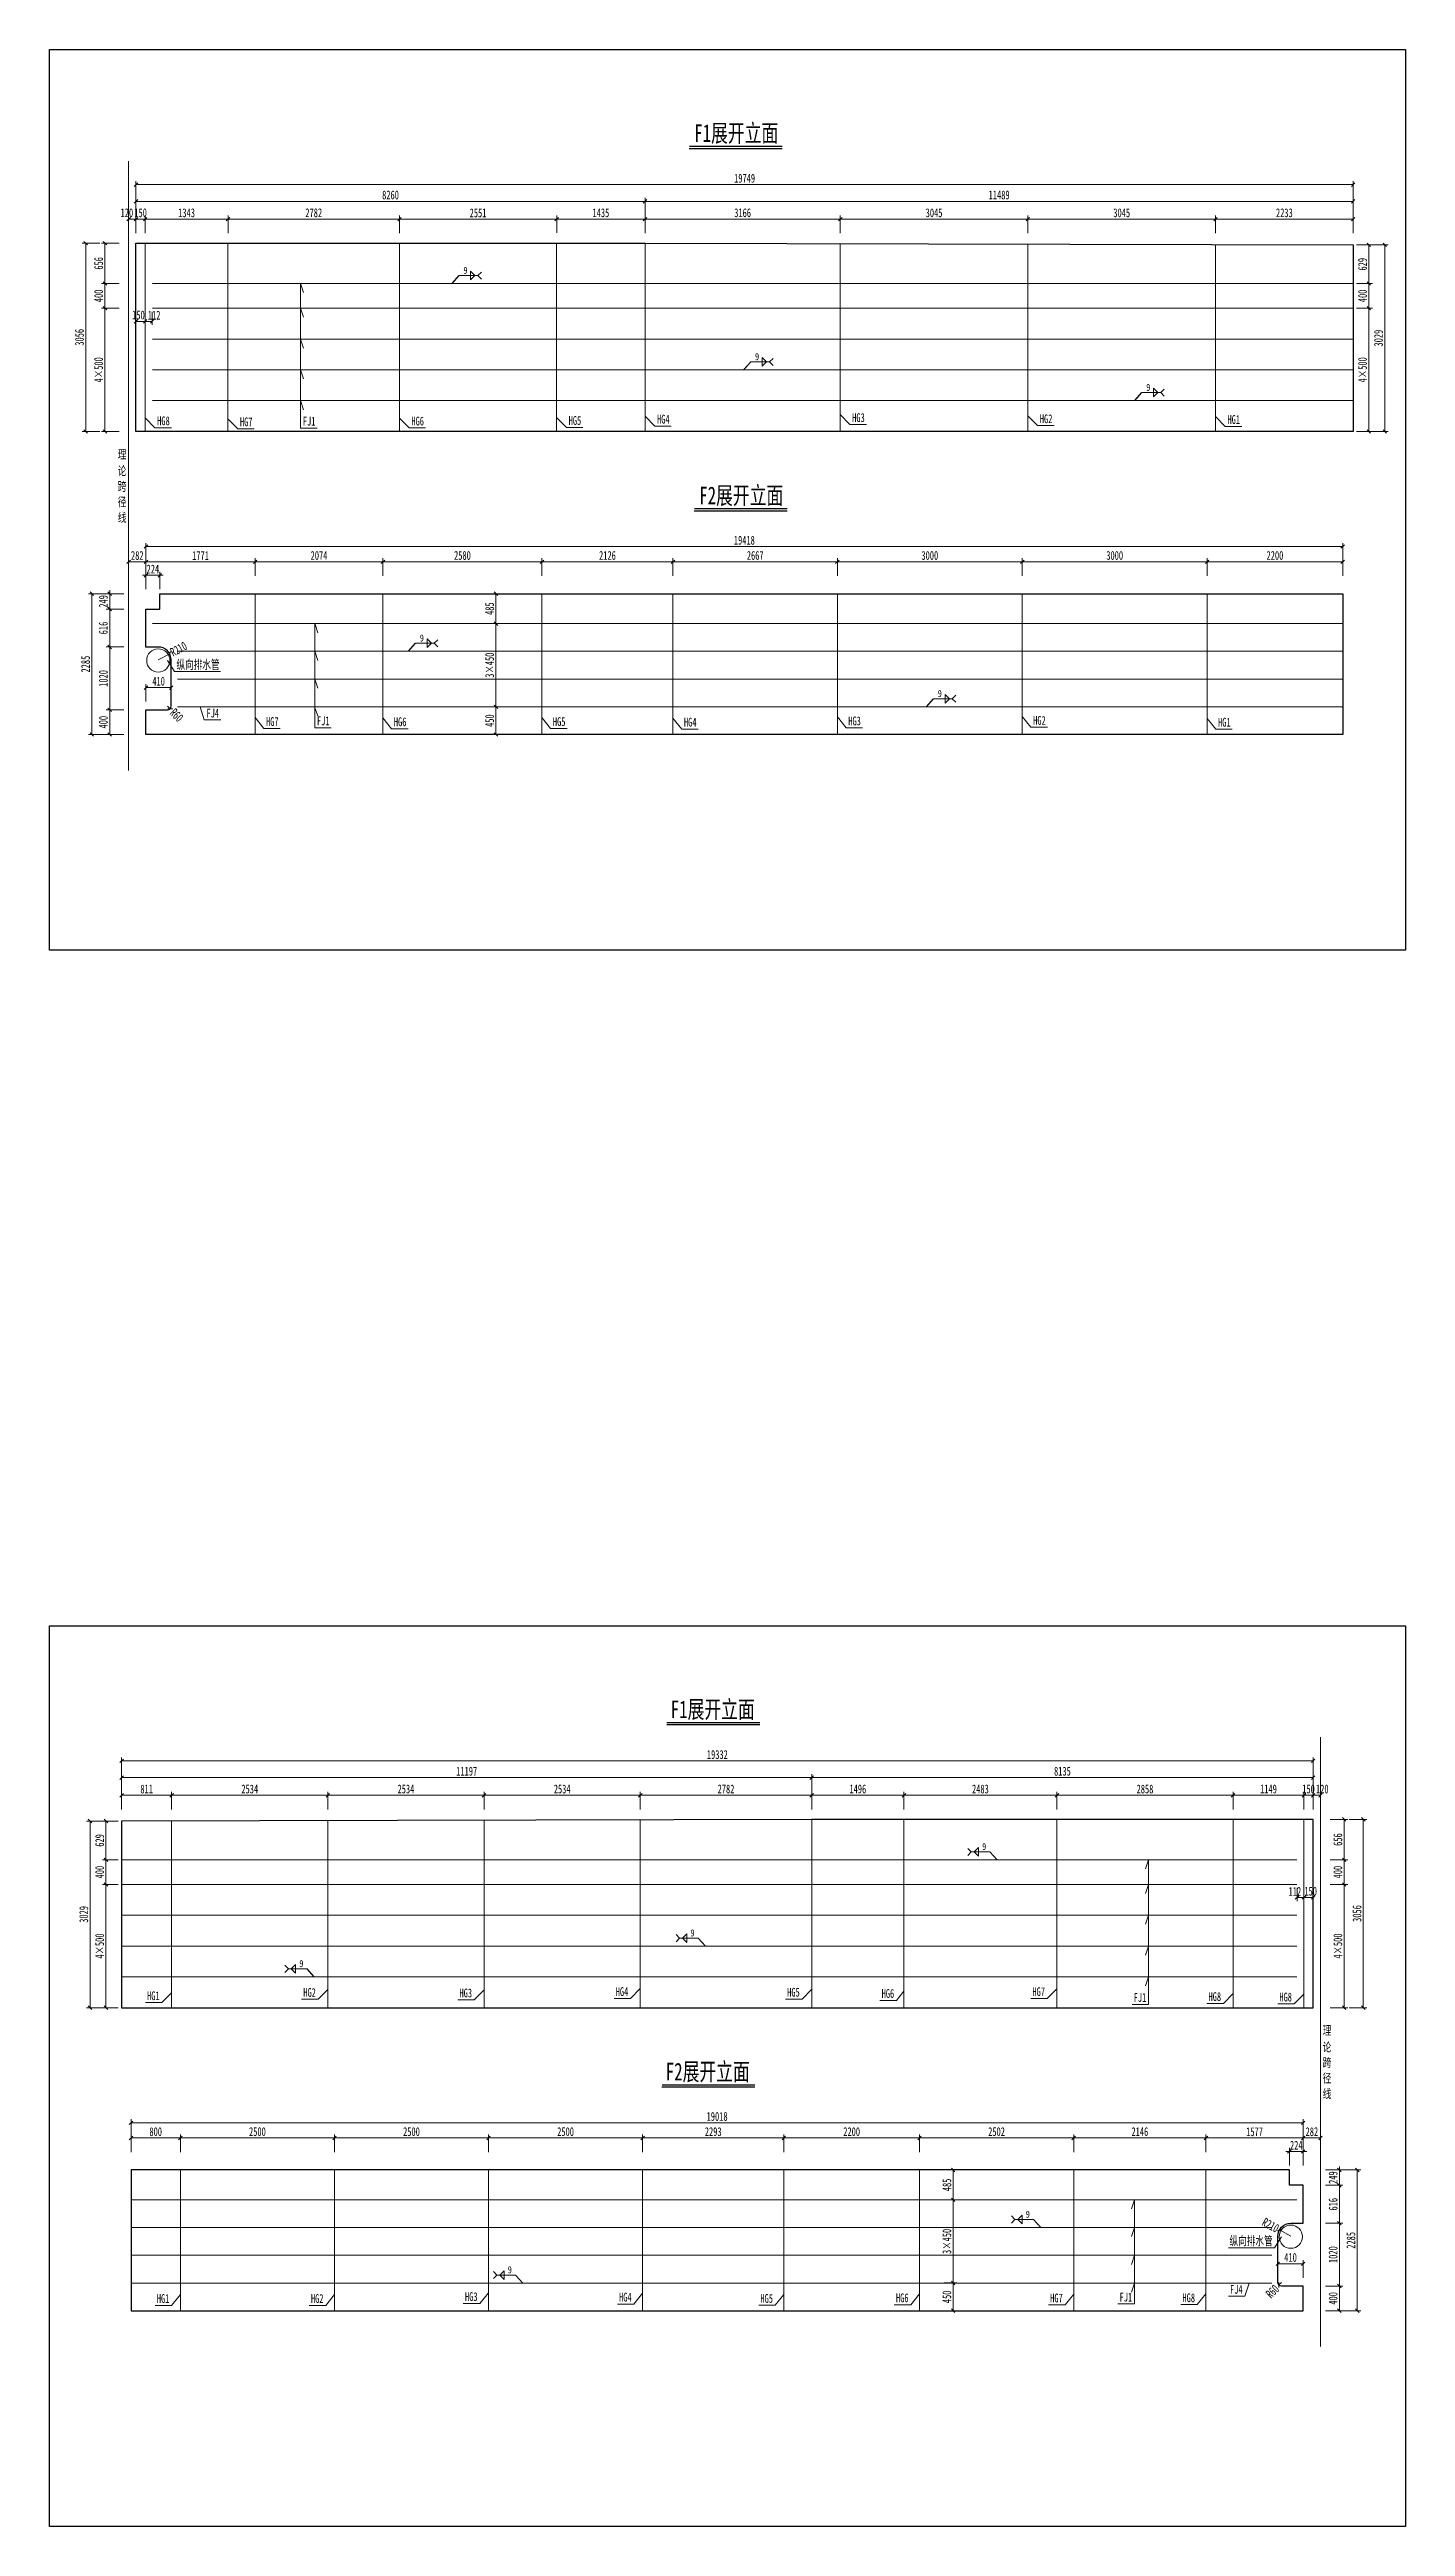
# Model space of a CAD drawing. Header units: millimetres. Extents: x -89049 to 410567, y -307459 to -100425.
# Drawn here: x 278567 to 300567, y -153251 to -113054 of the extents above; entities that cross this region are included whole.
import ezdxf
from ezdxf.enums import TextEntityAlignment as Align

# ---------------------------------------------------------------- set-up
doc = ezdxf.new("R2010")
doc.units = ezdxf.units.MM
doc.linetypes.add('CENTER2', pattern=[28.575, 19.05, -3.175, 3.175, -3.175])
doc.linetypes.add('DASHED', pattern=[0.75, 0.5, -0.25])
doc.layers.get('Defpoints').update_dxf_attribs({"color": 8})
for name, color, linetype, lineweight in [('Dim', 4, 'Continuous', 15), ('中心线', 2, 'CENTER2', 15), ('文字', 7, 'Continuous', 15), ('标注线及字体', 2, 'Continuous', 15), ('桥 构造粗实', 1, 'Continuous', 30), ('细实线', 4, 'Continuous', 15), ('虚线', 7, 'DASHED', 13)]:
    doc.layers.add(name, color=color, linetype=linetype, lineweight=lineweight)
doc.layers.add('Text', color=4, linetype='Continuous')
doc.styles.add('111', font='', dxfattribs={"width": 0.7})
doc.styles.add('BM_Dim', font='', dxfattribs={"width": 0.85})
doc.styles.add('SMEDI', font='', dxfattribs={"width": 0.75})
doc.styles.get("Standard").update_dxf_attribs({"font": ''})
doc.styles.get('111').set_extended_font_data('仿宋_GB2312')
doc.styles.get('BM_Dim').set_extended_font_data('仿宋_GB2312')
doc.styles.get('SMEDI').set_extended_font_data('仿宋_GB2312')
doc.styles.get('Standard').set_extended_font_data('仿宋_GB2312')
doc.dimstyles.new('200', dxfattribs={"dimscale": 0, "dimtxt": 2.5, "dimasz": 1, "dimexe": 1, "dimexo": 1, "dimgap": 0.6, "dimtad": 1, "dimdec": 0, "dimdsep": 46, "dimtxsty": '111', "dimblk": 'OBLIQUE', "dimcen": 0, "dimclrd": 4, "dimclre": 4, "dimclrt": 4, "dimadec": 1, "dimazin": 2, "dimtfac": 1, "dimtdec": 0, "dimtix": 1, "dimtmove": 2, "dimatfit": 3, "dimfxl": 4, "dimfxlon": 1, "dimtolj": 1, "dimlwd": -1, "dimlwe": -1, "dimarcsym": 0})
doc.dimstyles.new('MSteel_1.0_1.0', dxfattribs={"dimtxt": 3, "dimasz": 1.2, "dimexe": 1, "dimexo": 1, "dimgap": 1, "dimtad": 3, "dimtoh": 1, "dimdec": 0, "dimzin": 0, "dimdsep": 46, "dimtxsty": 'Standard', "dimblk": 'ARCHTICK', "dimcen": 0.09, "dimclrd": 3, "dimclre": 3, "dimadec": 0, "dimazin": 0, "dimtfac": 1, "dimtdec": 4, "dimtofl": 0, "dimtmove": 0, "dimatfit": 3, "dimfxl": 1, "dimtolj": 1, "dimtzin": 0, "dimarcsym": 0})

msp = doc.modelspace()

# ---------------------------------------------------------------- texts
at = {"layer": 'Text', "style": 'SMEDI', "width": 0.75}
for p in [(285281.1, -116637.8), (290012.6, -118038.6), (296359.8, -118536.3), (284573.3, -122604.1), (292977.6, -123505.1), (293697.1, -142217.8), (288965.6, -143618.6), (282618.5, -144116.3), (294405, -148184.1), (286000.7, -149085.1)]:
    msp.add_text('9', height=114.3, dxfattribs=at).set_placement(p, align=Align.MIDDLE_LEFT)
at = {"layer": '文字', "style": 'BM_Dim', "width": 0.7}
for s, height, p in [('HG4', 142.86, (288525.2, -119167.2)), ('HG3', 142.86, (291691.6, -119141.8)), ('HG2', 142.86, (294736.5, -119160.2)), ('HG8', 142.86, (280415, -119194.2)), ('HG7', 142.86, (281757.6, -119209.5)), ('FJ1', 142.86, (282778.4, -119200.2)), ('HG6', 142.86, (284539.6, -119197.6)), ('HG5', 142.86, (287090.7, -119187.7)), ('HG1', 142.86, (297781.3, -119172.8)), ('理', 142.9, (279743.7, -119736.9)), ('跨', 142.9, (279743.7, -120259.5)), ('论', 142.9, (279743.7, -120007)), ('径', 142.9, (279743.7, -120512.1)), ('线', 142.9, (279743.7, -120764.7)), ('纵向排水管', 142.86, (280975.6, -123150.1)), ('FJ4', 142.86, (281215.2, -123937.1)), ('HG7', 142.86, (282180.8, -124073.9)), ('FJ1', 142.86, (283007.2, -124063.3)), ('HG6', 142.86, (284255.2, -124078.4)), ('HG5', 142.86, (286835.4, -124074.9)), ('HG4', 142.86, (288961.4, -124084.1)), ('HG3', 142.86, (291628.2, -124064.1)), ('HG2', 142.86, (294628.2, -124055.4)), ('HG1', 142.86, (297628.2, -124086.1)), ('HG1', 142.86, (280251.3, -144752.8)), ('HG2', 142.86, (282785.8, -144698.9)), ('HG3', 142.86, (285320.2, -144707.2)), ('HG4', 142.86, (287854.7, -144685.8)), ('HG5', 142.86, (290637.1, -144696.1)), ('HG6', 142.86, (292169, -144715.7)), ('HG7', 142.86, (294615.5, -144686.4)), ('FJ1', 142.86, (296259.2, -144780.2)), ('HG8', 142.86, (297473.4, -144766.7)), ('HG8', 142.86, (298622.6, -144774.2)), ('理', 142.9, (299293.9, -145316.9)), ('论', 142.9, (299293.9, -145587)), ('径', 142.9, (299293.9, -146092.1)), ('跨', 142.9, (299293.9, -145839.5)), ('线', 142.9, (299293.9, -146344.7)), ('纵向排水管', 142.86, (298062, -148730.1)), ('HG1', 142.86, (280409.3, -149666.1)), ('HG2', 142.86, (282909.3, -149666.1)), ('HG3', 142.86, (285409.3, -149635.4)), ('HG4', 142.86, (287909.3, -149644.1)), ('HG5', 142.86, (290202, -149664.1)), ('HG6', 142.86, (292402, -149654.9)), ('HG7', 142.86, (294904.2, -149658.4)), ('FJ1', 142.86, (296030.3, -149643.3)), ('HG8', 142.86, (297050.4, -149653.9)), ('FJ4', 142.86, (297822.4, -149517.1))]:
    msp.add_text(s, height=height, dxfattribs=at).set_placement(p, align=Align.BOTTOM_CENTER)
at = {"layer": '标注线及字体', "style": '111', "width": 0.7}
for s, p in [('F1展开立面', (289709.4, -114404.4)), ('F2展开立面', (289790.4, -120284.3)), ('F1展开立面', (289328.1, -139984.4)), ('F2展开立面', (289247.1, -145864.3))]:
    msp.add_text(s, height=285.71, dxfattribs=at).set_placement(p, align=Align.MIDDLE)

# ---------------------------------------------------------------- blocks, each defined once
blk = doc.blocks.new('_Oblique')
at = {"color": 0, "linetype": 'ByBlock', "lineweight": -2}
blk.add_line((-0.5, -0.5), (0.5, 0.5), dxfattribs=at)
blk = doc.blocks.new('*D622')
at = {"layer": 'Defpoints', "color": 0, "transparency": 16777216}
for p in [(281902, -121367), (280131, -121663), (281902, -121655)]:
    blk.add_point(p, dxfattribs=at)
at = {"layer": '细实线', "color": 4, "transparency": 16777216}
for p, q in [((280131, -121596), (280131, -121310)), ((280131, -121367), (281902, -121367)), ((281902, -121596), (281902, -121310))]:
    blk.add_line(p, q, dxfattribs=at)
at = {"layer": '细实线', "color": 4, "transparency": 16777216, "xscale": 57.14285714285715, "yscale": 57.14285714285715, "zscale": 57.14285714285715, "rotation": 180}
blk.add_blockref('_Oblique', (280131, -121367), dxfattribs=at)
at = {"layer": '细实线', "color": 4, "transparency": 16777216, "xscale": 57.14285714285715, "yscale": 57.14285714285715, "zscale": 57.14285714285715}
blk.add_blockref('_Oblique', (281902, -121367), dxfattribs=at)
at = {"layer": '细实线', "color": 4, "transparency": 16777216, "insert": (281016, -121266), "char_height": 142.9, "attachment_point": 5, "style": '111'}
blk.add_mtext('\\A1;1771', dxfattribs=at)
blk = doc.blocks.new('*D623')
at = {"layer": 'Defpoints', "color": 0, "transparency": 16777216}
for p in [(279849, -121367), (279849, -122162), (280131, -122162)]:
    blk.add_point(p, dxfattribs=at)
at = {"layer": '细实线', "color": 4, "transparency": 16777216}
for p, q in [((279849, -121596), (279849, -121310)), ((280131, -121367), (279849, -121367)), ((280131, -121596), (280131, -121310))]:
    blk.add_line(p, q, dxfattribs=at)
at = {"layer": '细实线', "color": 4, "transparency": 16777216, "xscale": 57.14285714285715, "yscale": 57.14285714285715, "zscale": 57.14285714285715, "rotation": 180}
blk.add_blockref('_Oblique', (279849, -121367), dxfattribs=at)
at = {"layer": '细实线', "color": 4, "transparency": 16777216, "xscale": 57.14285714285715, "yscale": 57.14285714285715, "zscale": 57.14285714285715}
blk.add_blockref('_Oblique', (280131, -121367), dxfattribs=at)
at = {"layer": '细实线', "color": 4, "transparency": 16777216, "insert": (279990, -121265), "char_height": 142.9, "attachment_point": 5, "style": '111'}
blk.add_mtext('\\A1;282', dxfattribs=at)
blk = doc.blocks.new('*D624')
at = {"layer": 'Defpoints', "color": 0, "transparency": 16777216}
for p in [(283976, -121367), (281902, -121663), (283976, -121663)]:
    blk.add_point(p, dxfattribs=at)
at = {"layer": '细实线', "color": 4, "transparency": 16777216}
for p, q in [((281902, -121596), (281902, -121310)), ((281902, -121367), (283976, -121367)), ((283976, -121596), (283976, -121310))]:
    blk.add_line(p, q, dxfattribs=at)
at = {"layer": '细实线', "color": 4, "transparency": 16777216, "xscale": 57.14285714285715, "yscale": 57.14285714285715, "zscale": 57.14285714285715, "rotation": 180}
blk.add_blockref('_Oblique', (281902, -121367), dxfattribs=at)
at = {"layer": '细实线', "color": 4, "transparency": 16777216, "xscale": 57.14285714285715, "yscale": 57.14285714285715, "zscale": 57.14285714285715}
blk.add_blockref('_Oblique', (283976, -121367), dxfattribs=at)
at = {"layer": '细实线', "color": 4, "transparency": 16777216, "insert": (282939, -121265), "char_height": 142.9, "attachment_point": 5, "style": '111'}
blk.add_mtext('\\A1;2074', dxfattribs=at)
blk = doc.blocks.new('*D625')
at = {"layer": 'Defpoints', "color": 0, "transparency": 16777216}
for p in [(286556, -121367), (283976, -121663), (286556, -121658)]:
    blk.add_point(p, dxfattribs=at)
at = {"layer": '细实线', "color": 4, "transparency": 16777216}
for p, q in [((283976, -121596), (283976, -121310)), ((283976, -121367), (286556, -121367)), ((286556, -121596), (286556, -121310))]:
    blk.add_line(p, q, dxfattribs=at)
at = {"layer": '细实线', "color": 4, "transparency": 16777216, "xscale": 57.14285714285715, "yscale": 57.14285714285715, "zscale": 57.14285714285715, "rotation": 180}
blk.add_blockref('_Oblique', (283976, -121367), dxfattribs=at)
at = {"layer": '细实线', "color": 4, "transparency": 16777216, "xscale": 57.14285714285715, "yscale": 57.14285714285715, "zscale": 57.14285714285715}
blk.add_blockref('_Oblique', (286556, -121367), dxfattribs=at)
at = {"layer": '细实线', "color": 4, "transparency": 16777216, "insert": (285266, -121265), "char_height": 142.9, "attachment_point": 5, "style": '111'}
blk.add_mtext('\\A1;2580', dxfattribs=at)
blk = doc.blocks.new('*D626')
at = {"layer": 'Defpoints', "color": 0, "transparency": 16777216}
for p in [(288682, -121367), (286556, -121658), (288682, -121646)]:
    blk.add_point(p, dxfattribs=at)
at = {"layer": '细实线', "color": 4, "transparency": 16777216}
for p, q in [((286556, -121596), (286556, -121310)), ((286556, -121367), (288682, -121367)), ((288682, -121589), (288682, -121310))]:
    blk.add_line(p, q, dxfattribs=at)
at = {"layer": '细实线', "color": 4, "transparency": 16777216, "xscale": 57.14285714285715, "yscale": 57.14285714285715, "zscale": 57.14285714285715, "rotation": 180}
blk.add_blockref('_Oblique', (286556, -121367), dxfattribs=at)
at = {"layer": '细实线', "color": 4, "transparency": 16777216, "xscale": 57.14285714285715, "yscale": 57.14285714285715, "zscale": 57.14285714285715}
blk.add_blockref('_Oblique', (288682, -121367), dxfattribs=at)
at = {"layer": '细实线', "color": 4, "transparency": 16777216, "insert": (287619, -121265), "char_height": 142.9, "attachment_point": 5, "style": '111'}
blk.add_mtext('\\A1;2126', dxfattribs=at)
blk = doc.blocks.new('*D627')
at = {"layer": 'Defpoints', "color": 0, "transparency": 16777216}
for p in [(291349, -121367), (288682, -121663), (291349, -121613)]:
    blk.add_point(p, dxfattribs=at)
at = {"layer": '细实线', "color": 4, "transparency": 16777216}
for p, q in [((288682, -121596), (288682, -121310)), ((288682, -121367), (291349, -121367)), ((291349, -121556), (291349, -121310))]:
    blk.add_line(p, q, dxfattribs=at)
at = {"layer": '细实线', "color": 4, "transparency": 16777216, "xscale": 57.14285714285715, "yscale": 57.14285714285715, "zscale": 57.14285714285715, "rotation": 180}
blk.add_blockref('_Oblique', (288682, -121367), dxfattribs=at)
at = {"layer": '细实线', "color": 4, "transparency": 16777216, "xscale": 57.14285714285715, "yscale": 57.14285714285715, "zscale": 57.14285714285715}
blk.add_blockref('_Oblique', (291349, -121367), dxfattribs=at)
at = {"layer": '细实线', "color": 4, "transparency": 16777216, "insert": (290016, -121265), "char_height": 142.9, "attachment_point": 5, "style": '111'}
blk.add_mtext('\\A1;2667', dxfattribs=at)
blk = doc.blocks.new('*D628')
at = {"layer": 'Defpoints', "color": 0, "transparency": 16777216}
for p in [(294349, -121367), (291349, -121663), (294349, -121609)]:
    blk.add_point(p, dxfattribs=at)
at = {"layer": '细实线', "color": 4, "transparency": 16777216}
for p, q in [((291349, -121596), (291349, -121310)), ((291349, -121367), (294349, -121367)), ((294349, -121552), (294349, -121310))]:
    blk.add_line(p, q, dxfattribs=at)
at = {"layer": '细实线', "color": 4, "transparency": 16777216, "xscale": 57.14285714285715, "yscale": 57.14285714285715, "zscale": 57.14285714285715, "rotation": 180}
blk.add_blockref('_Oblique', (291349, -121367), dxfattribs=at)
at = {"layer": '细实线', "color": 4, "transparency": 16777216, "xscale": 57.14285714285715, "yscale": 57.14285714285715, "zscale": 57.14285714285715}
blk.add_blockref('_Oblique', (294349, -121367), dxfattribs=at)
at = {"layer": '细实线', "color": 4, "transparency": 16777216, "insert": (292849, -121265), "char_height": 142.9, "attachment_point": 5, "style": '111'}
blk.add_mtext('\\A1;3000', dxfattribs=at)
blk = doc.blocks.new('*D629')
at = {"layer": 'Defpoints', "color": 0, "transparency": 16777216}
for p in [(297349, -121367), (294349, -121663), (297349, -121609)]:
    blk.add_point(p, dxfattribs=at)
at = {"layer": '细实线', "color": 4, "transparency": 16777216}
for p, q in [((294349, -121596), (294349, -121310)), ((294349, -121367), (297349, -121367)), ((297349, -121552), (297349, -121310))]:
    blk.add_line(p, q, dxfattribs=at)
at = {"layer": '细实线', "color": 4, "transparency": 16777216, "xscale": 57.14285714285715, "yscale": 57.14285714285715, "zscale": 57.14285714285715, "rotation": 180}
blk.add_blockref('_Oblique', (294349, -121367), dxfattribs=at)
at = {"layer": '细实线', "color": 4, "transparency": 16777216, "xscale": 57.14285714285715, "yscale": 57.14285714285715, "zscale": 57.14285714285715}
blk.add_blockref('_Oblique', (297349, -121367), dxfattribs=at)
at = {"layer": '细实线', "color": 4, "transparency": 16777216, "insert": (295849, -121265), "char_height": 142.9, "attachment_point": 5, "style": '111'}
blk.add_mtext('\\A1;3000', dxfattribs=at)
blk = doc.blocks.new('*D630')
at = {"layer": 'Defpoints', "color": 0, "transparency": 16777216}
for p in [(299549, -121367), (297349, -121663), (299549, -121885)]:
    blk.add_point(p, dxfattribs=at)
at = {"layer": '细实线', "color": 4, "transparency": 16777216}
for p, q in [((297349, -121596), (297349, -121310)), ((297349, -121367), (299549, -121367)), ((299549, -121596), (299549, -121310))]:
    blk.add_line(p, q, dxfattribs=at)
at = {"layer": '细实线', "color": 4, "transparency": 16777216, "xscale": 57.14285714285715, "yscale": 57.14285714285715, "zscale": 57.14285714285715, "rotation": 180}
blk.add_blockref('_Oblique', (297349, -121367), dxfattribs=at)
at = {"layer": '细实线', "color": 4, "transparency": 16777216, "xscale": 57.14285714285715, "yscale": 57.14285714285715, "zscale": 57.14285714285715}
blk.add_blockref('_Oblique', (299549, -121367), dxfattribs=at)
at = {"layer": '细实线', "color": 4, "transparency": 16777216, "insert": (298449, -121265), "char_height": 142.9, "attachment_point": 5, "style": '111'}
blk.add_mtext('\\A1;2200', dxfattribs=at)
blk = doc.blocks.new('*D631')
at = {"layer": 'Defpoints', "color": 0, "transparency": 16777216}
for p in [(299549, -121120), (280131, -121663), (299549, -121885)]:
    blk.add_point(p, dxfattribs=at)
at = {"layer": '细实线', "color": 4, "transparency": 16777216}
for p, q in [((280131, -121349), (280131, -121063)), ((280131, -121120), (299549, -121120)), ((299549, -121349), (299549, -121063))]:
    blk.add_line(p, q, dxfattribs=at)
at = {"layer": '细实线', "color": 4, "transparency": 16777216, "xscale": 57.14285714285715, "yscale": 57.14285714285715, "zscale": 57.14285714285715, "rotation": 180}
blk.add_blockref('_Oblique', (280131, -121120), dxfattribs=at)
at = {"layer": '细实线', "color": 4, "transparency": 16777216, "xscale": 57.14285714285715, "yscale": 57.14285714285715, "zscale": 57.14285714285715}
blk.add_blockref('_Oblique', (299549, -121120), dxfattribs=at)
at = {"layer": '细实线', "color": 4, "transparency": 16777216, "insert": (289840, -121018), "char_height": 142.9, "attachment_point": 5, "style": '111'}
blk.add_mtext('\\A1;19418', dxfattribs=at)
blk = doc.blocks.new('*D632')
at = {"layer": 'Defpoints', "color": 0, "transparency": 16777216}
for p in [(285810, -121885), (286013, -121885), (286013, -122370)]:
    blk.add_point(p, dxfattribs=at)
at = {"layer": '细实线', "color": 4, "transparency": 16777216}
for p, q in [((285956, -121885), (285752, -121885)), ((285810, -122370), (285810, -121885)), ((285956, -122370), (285752, -122370))]:
    blk.add_line(p, q, dxfattribs=at)
at = {"layer": '细实线', "color": 4, "transparency": 16777216, "xscale": 57.14285714285715, "yscale": 57.14285714285715, "zscale": 57.14285714285715}
for p, rotation in [((285810, -121885), 90), ((285810, -122370), 270)]:
    blk.add_blockref('_Oblique', p, dxfattribs=dict(at, rotation=rotation))
at = {"layer": '细实线', "color": 4, "transparency": 16777216, "insert": (285707, -122128), "char_height": 142.9, "attachment_point": 5, "rotation": 90, "style": '111'}
blk.add_mtext('\\A1;485', dxfattribs=at)
blk = doc.blocks.new('*D633')
at = {"layer": 'Defpoints', "color": 0, "transparency": 16777216}
for p in [(285810, -122370), (286013, -122370), (286013, -123720)]:
    blk.add_point(p, dxfattribs=at)
at = {"layer": '细实线', "color": 4, "transparency": 16777216}
for p, q in [((285956, -122370), (285752, -122370)), ((285810, -123720), (285810, -122370)), ((285956, -123720), (285752, -123720))]:
    blk.add_line(p, q, dxfattribs=at)
at = {"layer": '细实线', "color": 4, "transparency": 16777216, "xscale": 57.14285714285715, "yscale": 57.14285714285715, "zscale": 57.14285714285715}
for p, rotation in [((285810, -122370), 90), ((285810, -123720), 270)]:
    blk.add_blockref('_Oblique', p, dxfattribs=dict(at, rotation=rotation))
at = {"layer": '细实线', "color": 4, "transparency": 16777216, "insert": (285707, -123045), "char_height": 142.86, "attachment_point": 5, "rotation": 90, "style": '111'}
blk.add_mtext('\\A1;\\f仿宋_GB2312|b0|i0|c134|p49;3×450', dxfattribs=at)
blk = doc.blocks.new('*D634')
at = {"layer": 'Defpoints', "color": 0, "transparency": 16777216}
for p in [(286013, -123720), (285810, -124170), (286013, -124170)]:
    blk.add_point(p, dxfattribs=at)
at = {"layer": '细实线', "color": 4, "transparency": 16777216}
for p, q in [((285956, -123720), (285752, -123720)), ((285810, -123720), (285810, -124170)), ((285956, -124170), (285752, -124170))]:
    blk.add_line(p, q, dxfattribs=at)
at = {"layer": '细实线', "color": 4, "transparency": 16777216, "xscale": 57.14285714285715, "yscale": 57.14285714285715, "zscale": 57.14285714285715}
for p, rotation in [((285810, -123720), 90), ((285810, -124170), 270)]:
    blk.add_blockref('_Oblique', p, dxfattribs=dict(at, rotation=rotation))
at = {"layer": '细实线', "color": 4, "transparency": 16777216, "insert": (285707, -123945), "char_height": 142.9, "attachment_point": 5, "rotation": 90, "style": '111'}
blk.add_mtext('\\A1;450', dxfattribs=at)
blk = doc.blocks.new('*D635')
at = {"layer": 'Defpoints', "color": 0, "transparency": 16777216}
for p in [(281462, -115806), (280119, -116221), (281462, -116235)]:
    blk.add_point(p, dxfattribs=at)
at = {"layer": '细实线', "color": 4, "transparency": 16777216}
for p, q in [((280119, -116035), (280119, -115749)), ((281462, -116035), (281462, -115749)), ((280119, -115806), (281462, -115806))]:
    blk.add_line(p, q, dxfattribs=at)
at = {"layer": '细实线', "color": 4, "transparency": 16777216, "xscale": 57.14285714285715, "yscale": 57.14285714285715, "zscale": 57.14285714285715, "rotation": 180}
blk.add_blockref('_Oblique', (280119, -115806), dxfattribs=at)
at = {"layer": '细实线', "color": 4, "transparency": 16777216, "xscale": 57.14285714285715, "yscale": 57.14285714285715, "zscale": 57.14285714285715}
blk.add_blockref('_Oblique', (281462, -115806), dxfattribs=at)
at = {"layer": '细实线', "color": 4, "transparency": 16777216, "insert": (280790, -115704), "char_height": 142.9, "attachment_point": 5, "style": '111'}
blk.add_mtext('\\A1;1343', dxfattribs=at)
blk = doc.blocks.new('*D636')
at = {"layer": 'Defpoints', "color": 0, "transparency": 16777216}
for p in [(279849, -115806), (279969, -116426), (279849, -116602)]:
    blk.add_point(p, dxfattribs=at)
at = {"layer": '细实线', "color": 4, "transparency": 16777216}
for p, q in [((279849, -116035), (279849, -115749)), ((279969, -116035), (279969, -115749)), ((279969, -115806), (279849, -115806))]:
    blk.add_line(p, q, dxfattribs=at)
at = {"layer": '细实线', "color": 4, "transparency": 16777216, "xscale": 57.14285714285715, "yscale": 57.14285714285715, "zscale": 57.14285714285715, "rotation": 180}
blk.add_blockref('_Oblique', (279849, -115806), dxfattribs=at)
at = {"layer": '细实线', "color": 4, "transparency": 16777216, "xscale": 57.14285714285715, "yscale": 57.14285714285715, "zscale": 57.14285714285715}
blk.add_blockref('_Oblique', (279969, -115806), dxfattribs=at)
at = {"layer": '细实线', "color": 4, "transparency": 16777216, "insert": (279821, -115704), "char_height": 142.9, "attachment_point": 5, "style": '111'}
blk.add_mtext('\\A1;120', dxfattribs=at)
blk = doc.blocks.new('*D637')
at = {"layer": 'Defpoints', "color": 0, "transparency": 16777216}
for p in [(284244, -115806), (284244, -116141), (281462, -116235)]:
    blk.add_point(p, dxfattribs=at)
at = {"layer": '细实线', "color": 4, "transparency": 16777216}
for p, q in [((281462, -116035), (281462, -115749)), ((284244, -116035), (284244, -115749)), ((281462, -115806), (284244, -115806))]:
    blk.add_line(p, q, dxfattribs=at)
at = {"layer": '细实线', "color": 4, "transparency": 16777216, "xscale": 57.14285714285715, "yscale": 57.14285714285715, "zscale": 57.14285714285715, "rotation": 180}
blk.add_blockref('_Oblique', (281462, -115806), dxfattribs=at)
at = {"layer": '细实线', "color": 4, "transparency": 16777216, "xscale": 57.14285714285715, "yscale": 57.14285714285715, "zscale": 57.14285714285715}
blk.add_blockref('_Oblique', (284244, -115806), dxfattribs=at)
at = {"layer": '细实线', "color": 4, "transparency": 16777216, "insert": (282853, -115704), "char_height": 142.9, "attachment_point": 5, "style": '111'}
blk.add_mtext('\\A1;2782', dxfattribs=at)
blk = doc.blocks.new('*D638')
at = {"layer": 'Defpoints', "color": 0, "transparency": 16777216}
for p in [(284244, -116141), (286795, -115806), (286795, -116085)]:
    blk.add_point(p, dxfattribs=at)
at = {"layer": '细实线', "color": 4, "transparency": 16777216}
for p, q in [((284244, -116035), (284244, -115749)), ((286795, -116028), (286795, -115749)), ((284244, -115806), (286795, -115806))]:
    blk.add_line(p, q, dxfattribs=at)
at = {"layer": '细实线', "color": 4, "transparency": 16777216, "xscale": 57.14285714285715, "yscale": 57.14285714285715, "zscale": 57.14285714285715, "rotation": 180}
blk.add_blockref('_Oblique', (284244, -115806), dxfattribs=at)
at = {"layer": '细实线', "color": 4, "transparency": 16777216, "xscale": 57.14285714285715, "yscale": 57.14285714285715, "zscale": 57.14285714285715}
blk.add_blockref('_Oblique', (286795, -115806), dxfattribs=at)
at = {"layer": '细实线', "color": 4, "transparency": 16777216, "insert": (285519, -115706), "char_height": 142.9, "attachment_point": 5, "style": '111'}
blk.add_mtext('\\A1;2551', dxfattribs=at)
blk = doc.blocks.new('*D639')
at = {"layer": 'Defpoints', "color": 0, "transparency": 16777216}
for p in [(299718, -115247), (279969, -116103), (299718, -116131)]:
    blk.add_point(p, dxfattribs=at)
at = {"layer": '细实线', "color": 4, "transparency": 16777216}
for p, q in [((279969, -115476), (279969, -115190)), ((279969, -115247), (299718, -115247)), ((299718, -115476), (299718, -115190))]:
    blk.add_line(p, q, dxfattribs=at)
at = {"layer": '细实线', "color": 4, "transparency": 16777216, "xscale": 57.14285714285715, "yscale": 57.14285714285715, "zscale": 57.14285714285715, "rotation": 180}
blk.add_blockref('_Oblique', (279969, -115247), dxfattribs=at)
at = {"layer": '细实线', "color": 4, "transparency": 16777216, "xscale": 57.14285714285715, "yscale": 57.14285714285715, "zscale": 57.14285714285715}
blk.add_blockref('_Oblique', (299718, -115247), dxfattribs=at)
at = {"layer": '细实线', "color": 4, "transparency": 16777216, "insert": (289844, -115145), "char_height": 142.9, "attachment_point": 5, "style": '111'}
blk.add_mtext('\\A1;19749', dxfattribs=at)
blk = doc.blocks.new('*D640')
at = {"layer": 'Defpoints', "color": 0, "transparency": 16777216}
for p in [(286795, -116085), (288229, -115806), (288229, -116270)]:
    blk.add_point(p, dxfattribs=at)
at = {"layer": '细实线', "color": 4, "transparency": 16777216}
for p, q in [((286795, -116028), (286795, -115749)), ((288229, -116035), (288229, -115749)), ((286795, -115806), (288229, -115806))]:
    blk.add_line(p, q, dxfattribs=at)
at = {"layer": '细实线', "color": 4, "transparency": 16777216, "xscale": 57.14285714285715, "yscale": 57.14285714285715, "zscale": 57.14285714285715, "rotation": 180}
blk.add_blockref('_Oblique', (286795, -115806), dxfattribs=at)
at = {"layer": '细实线', "color": 4, "transparency": 16777216, "xscale": 57.14285714285715, "yscale": 57.14285714285715, "zscale": 57.14285714285715}
blk.add_blockref('_Oblique', (288229, -115806), dxfattribs=at)
at = {"layer": '细实线', "color": 4, "transparency": 16777216, "insert": (287512, -115704), "char_height": 142.9, "attachment_point": 5, "style": '111'}
blk.add_mtext('\\A1;1435', dxfattribs=at)
blk = doc.blocks.new('*D641')
at = {"layer": 'Defpoints', "color": 0, "transparency": 16777216}
for p in [(288229, -116103), (291396, -115806), (291396, -116260)]:
    blk.add_point(p, dxfattribs=at)
at = {"layer": '细实线', "color": 4, "transparency": 16777216}
for p, q in [((288229, -116035), (288229, -115749)), ((291396, -116035), (291396, -115749)), ((288229, -115806), (291396, -115806))]:
    blk.add_line(p, q, dxfattribs=at)
at = {"layer": '细实线', "color": 4, "transparency": 16777216, "xscale": 57.14285714285715, "yscale": 57.14285714285715, "zscale": 57.14285714285715, "rotation": 180}
blk.add_blockref('_Oblique', (288229, -115806), dxfattribs=at)
at = {"layer": '细实线', "color": 4, "transparency": 16777216, "xscale": 57.14285714285715, "yscale": 57.14285714285715, "zscale": 57.14285714285715}
blk.add_blockref('_Oblique', (291396, -115806), dxfattribs=at)
at = {"layer": '细实线', "color": 4, "transparency": 16777216, "insert": (289812, -115704), "char_height": 142.9, "attachment_point": 5, "style": '111'}
blk.add_mtext('\\A1;3166', dxfattribs=at)
blk = doc.blocks.new('*D642')
at = {"layer": 'Defpoints', "color": 0, "transparency": 16777216}
for p in [(294440, -115806), (291396, -116260), (294440, -116258)]:
    blk.add_point(p, dxfattribs=at)
at = {"layer": '细实线', "color": 4, "transparency": 16777216}
for p, q in [((291396, -116035), (291396, -115749)), ((294440, -116035), (294440, -115749)), ((291396, -115806), (294440, -115806))]:
    blk.add_line(p, q, dxfattribs=at)
at = {"layer": '细实线', "color": 4, "transparency": 16777216, "xscale": 57.14285714285715, "yscale": 57.14285714285715, "zscale": 57.14285714285715, "rotation": 180}
blk.add_blockref('_Oblique', (291396, -115806), dxfattribs=at)
at = {"layer": '细实线', "color": 4, "transparency": 16777216, "xscale": 57.14285714285715, "yscale": 57.14285714285715, "zscale": 57.14285714285715}
blk.add_blockref('_Oblique', (294440, -115806), dxfattribs=at)
at = {"layer": '细实线', "color": 4, "transparency": 16777216, "insert": (292918, -115704), "char_height": 142.9, "attachment_point": 5, "style": '111'}
blk.add_mtext('\\A1;3045', dxfattribs=at)
blk = doc.blocks.new('*D643')
at = {"layer": 'Defpoints', "color": 0, "transparency": 16777216}
for p in [(297485, -115806), (294440, -116258), (297485, -116279)]:
    blk.add_point(p, dxfattribs=at)
at = {"layer": '细实线', "color": 4, "transparency": 16777216}
for p, q in [((294440, -116035), (294440, -115749)), ((297485, -116035), (297485, -115749)), ((294440, -115806), (297485, -115806))]:
    blk.add_line(p, q, dxfattribs=at)
at = {"layer": '细实线', "color": 4, "transparency": 16777216, "xscale": 57.14285714285715, "yscale": 57.14285714285715, "zscale": 57.14285714285715, "rotation": 180}
blk.add_blockref('_Oblique', (294440, -115806), dxfattribs=at)
at = {"layer": '细实线', "color": 4, "transparency": 16777216, "xscale": 57.14285714285715, "yscale": 57.14285714285715, "zscale": 57.14285714285715}
blk.add_blockref('_Oblique', (297485, -115806), dxfattribs=at)
at = {"layer": '细实线', "color": 4, "transparency": 16777216, "insert": (295963, -115704), "char_height": 142.9, "attachment_point": 5, "style": '111'}
blk.add_mtext('\\A1;3045', dxfattribs=at)
blk = doc.blocks.new('*D644')
at = {"layer": 'Defpoints', "color": 0, "transparency": 16777216}
for p in [(299718, -115806), (297485, -116279), (299718, -116402)]:
    blk.add_point(p, dxfattribs=at)
at = {"layer": '细实线', "color": 4, "transparency": 16777216}
for p, q in [((297485, -116035), (297485, -115749)), ((299718, -116035), (299718, -115749)), ((297485, -115806), (299718, -115806))]:
    blk.add_line(p, q, dxfattribs=at)
at = {"layer": '细实线', "color": 4, "transparency": 16777216, "xscale": 57.14285714285715, "yscale": 57.14285714285715, "zscale": 57.14285714285715, "rotation": 180}
blk.add_blockref('_Oblique', (297485, -115806), dxfattribs=at)
at = {"layer": '细实线', "color": 4, "transparency": 16777216, "xscale": 57.14285714285715, "yscale": 57.14285714285715, "zscale": 57.14285714285715}
blk.add_blockref('_Oblique', (299718, -115806), dxfattribs=at)
at = {"layer": '细实线', "color": 4, "transparency": 16777216, "insert": (298602, -115704), "char_height": 142.9, "attachment_point": 5, "style": '111'}
blk.add_mtext('\\A1;2233', dxfattribs=at)
blk = doc.blocks.new('*D645')
at = {"layer": 'Defpoints', "color": 0, "transparency": 16777216}
for p in [(280231, -116852), (279466, -117252), (280231, -117252)]:
    blk.add_point(p, dxfattribs=at)
at = {"layer": '细实线', "color": 4, "transparency": 16777216}
for p, q in [((279694, -116852), (279408, -116852)), ((279466, -116852), (279466, -117252)), ((279694, -117252), (279408, -117252))]:
    blk.add_line(p, q, dxfattribs=at)
at = {"layer": '细实线', "color": 4, "transparency": 16777216, "xscale": 57.14285714285715, "yscale": 57.14285714285715, "zscale": 57.14285714285715}
for p, rotation in [((279466, -116852), 90), ((279466, -117252), 270)]:
    blk.add_blockref('_Oblique', p, dxfattribs=dict(at, rotation=rotation))
at = {"layer": '细实线', "color": 4, "transparency": 16777216, "insert": (279363, -117052), "char_height": 142.9, "attachment_point": 5, "rotation": 90, "style": '111'}
blk.add_mtext('\\A1;400', dxfattribs=at)
blk = doc.blocks.new('*D646')
at = {"layer": 'Defpoints', "color": 0, "transparency": 16777216}
for p in [(280231, -117252), (279466, -119252), (280231, -119252)]:
    blk.add_point(p, dxfattribs=at)
at = {"layer": '细实线', "color": 4, "transparency": 16777216}
for p, q in [((279694, -117252), (279408, -117252)), ((279466, -117252), (279466, -119252)), ((279694, -119252), (279408, -119252))]:
    blk.add_line(p, q, dxfattribs=at)
at = {"layer": '细实线', "color": 4, "transparency": 16777216, "xscale": 57.14285714285715, "yscale": 57.14285714285715, "zscale": 57.14285714285715}
for p, rotation in [((279466, -117252), 90), ((279466, -119252), 270)]:
    blk.add_blockref('_Oblique', p, dxfattribs=dict(at, rotation=rotation))
at = {"layer": '细实线', "color": 4, "transparency": 16777216, "insert": (279363, -118252), "char_height": 142.9, "attachment_point": 5, "rotation": 90, "style": '111'}
blk.add_mtext('\\A1;4×500', dxfattribs=at)
blk = doc.blocks.new('*D647')
at = {"layer": 'Defpoints', "color": 0, "transparency": 16777216}
for p in [(279969, -116196), (279154, -119252), (279969, -119252)]:
    blk.add_point(p, dxfattribs=at)
at = {"layer": '细实线', "color": 4, "transparency": 16777216}
for p, q in [((279383, -116196), (279097, -116196)), ((279154, -116196), (279154, -119252)), ((279383, -119252), (279097, -119252))]:
    blk.add_line(p, q, dxfattribs=at)
at = {"layer": '细实线', "color": 4, "transparency": 16777216, "xscale": 57.14285714285715, "yscale": 57.14285714285715, "zscale": 57.14285714285715}
for p, rotation in [((279154, -116196), 90), ((279154, -119252), 270)]:
    blk.add_blockref('_Oblique', p, dxfattribs=dict(at, rotation=rotation))
at = {"layer": '细实线', "color": 4, "transparency": 16777216, "insert": (279052, -117724), "char_height": 142.9, "attachment_point": 5, "rotation": 90, "style": '111'}
blk.add_mtext('\\A1;3056', dxfattribs=at)
blk = doc.blocks.new('*D648')
at = {"layer": 'Defpoints', "color": 0, "transparency": 16777216}
for p in [(299718, -116223), (299718, -116852), (299972, -116852)]:
    blk.add_point(p, dxfattribs=at)
at = {"layer": '细实线', "color": 4, "transparency": 16777216}
for p, q in [((299775, -116223), (300030, -116223)), ((299972, -116223), (299972, -116852)), ((299775, -116852), (300030, -116852))]:
    blk.add_line(p, q, dxfattribs=at)
at = {"layer": '细实线', "color": 4, "transparency": 16777216, "xscale": 57.14285714285715, "yscale": 57.14285714285715, "zscale": 57.14285714285715}
for p, rotation in [((299972, -116223), 90), ((299972, -116852), 270)]:
    blk.add_blockref('_Oblique', p, dxfattribs=dict(at, rotation=rotation))
at = {"layer": '细实线', "color": 4, "transparency": 16777216, "insert": (299870, -116538), "char_height": 142.9, "attachment_point": 5, "rotation": 90, "style": '111'}
blk.add_mtext('\\A1;629', dxfattribs=at)
blk = doc.blocks.new('*D649')
at = {"layer": 'Defpoints', "color": 0, "transparency": 16777216}
for p in [(299718, -116852), (299718, -117252), (299972, -117252)]:
    blk.add_point(p, dxfattribs=at)
at = {"layer": '细实线', "color": 4, "transparency": 16777216}
for p, q in [((299775, -116852), (300030, -116852)), ((299972, -116852), (299972, -117252)), ((299775, -117252), (300030, -117252))]:
    blk.add_line(p, q, dxfattribs=at)
at = {"layer": '细实线', "color": 4, "transparency": 16777216, "xscale": 57.14285714285715, "yscale": 57.14285714285715, "zscale": 57.14285714285715}
for p, rotation in [((299972, -116852), 90), ((299972, -117252), 270)]:
    blk.add_blockref('_Oblique', p, dxfattribs=dict(at, rotation=rotation))
at = {"layer": '细实线', "color": 4, "transparency": 16777216, "insert": (299870, -117052), "char_height": 142.9, "attachment_point": 5, "rotation": 90, "style": '111'}
blk.add_mtext('\\A1;400', dxfattribs=at)
blk = doc.blocks.new('*D650')
at = {"layer": 'Defpoints', "color": 0, "transparency": 16777216}
for p in [(299718, -117252), (299718, -119252), (299972, -119252)]:
    blk.add_point(p, dxfattribs=at)
at = {"layer": '细实线', "color": 4, "transparency": 16777216}
for p, q in [((299775, -117252), (300030, -117252)), ((299972, -117252), (299972, -119252)), ((299775, -119252), (300030, -119252))]:
    blk.add_line(p, q, dxfattribs=at)
at = {"layer": '细实线', "color": 4, "transparency": 16777216, "xscale": 57.14285714285715, "yscale": 57.14285714285715, "zscale": 57.14285714285715}
for p, rotation in [((299972, -117252), 90), ((299972, -119252), 270)]:
    blk.add_blockref('_Oblique', p, dxfattribs=dict(at, rotation=rotation))
at = {"layer": '细实线', "color": 4, "transparency": 16777216, "insert": (299870, -118252), "char_height": 142.86, "attachment_point": 5, "rotation": 90, "style": '111'}
blk.add_mtext('\\A1;\\f仿宋_GB2312|b0|i0|c134|p49;4×500', dxfattribs=at)
blk = doc.blocks.new('*D651')
at = {"layer": 'Defpoints', "color": 0, "transparency": 16777216}
for p in [(299718, -116223), (299718, -119252), (300231, -119252)]:
    blk.add_point(p, dxfattribs=at)
at = {"layer": '细实线', "color": 4, "transparency": 16777216}
for p, q in [((300002, -116223), (300288, -116223)), ((300231, -116223), (300231, -119252)), ((300002, -119252), (300288, -119252))]:
    blk.add_line(p, q, dxfattribs=at)
at = {"layer": '细实线', "color": 4, "transparency": 16777216, "xscale": 57.14285714285715, "yscale": 57.14285714285715, "zscale": 57.14285714285715}
for p, rotation in [((300231, -116223), 90), ((300231, -119252), 270)]:
    blk.add_blockref('_Oblique', p, dxfattribs=dict(at, rotation=rotation))
at = {"layer": '细实线', "color": 4, "transparency": 16777216, "insert": (300129, -117738), "char_height": 142.9, "attachment_point": 5, "rotation": 90, "style": '111'}
blk.add_mtext('\\A1;3029', dxfattribs=at)
blk = doc.blocks.new('*D652')
at = {"layer": 'Defpoints', "color": 0, "transparency": 16777216}
for p in [(288229, -115518), (279969, -116242), (288229, -116270)]:
    blk.add_point(p, dxfattribs=at)
at = {"layer": '细实线', "color": 4, "transparency": 16777216}
for p, q in [((279969, -115746), (279969, -115460)), ((279969, -115518), (288229, -115518)), ((288229, -115746), (288229, -115460))]:
    blk.add_line(p, q, dxfattribs=at)
at = {"layer": '细实线', "color": 4, "transparency": 16777216, "xscale": 57.14285714285715, "yscale": 57.14285714285715, "zscale": 57.14285714285715, "rotation": 180}
blk.add_blockref('_Oblique', (279969, -115518), dxfattribs=at)
at = {"layer": '细实线', "color": 4, "transparency": 16777216, "xscale": 57.14285714285715, "yscale": 57.14285714285715, "zscale": 57.14285714285715}
blk.add_blockref('_Oblique', (288229, -115518), dxfattribs=at)
at = {"layer": '细实线', "color": 4, "transparency": 16777216, "insert": (284099, -115415), "char_height": 142.9, "attachment_point": 5, "style": '111'}
blk.add_mtext('\\A1;8260', dxfattribs=at)
blk = doc.blocks.new('*D653')
at = {"layer": 'Defpoints', "color": 0, "transparency": 16777216}
for p in [(299718, -115518), (288229, -116242), (299718, -116199)]:
    blk.add_point(p, dxfattribs=at)
at = {"layer": '细实线', "color": 4, "transparency": 16777216}
for p, q in [((288229, -115746), (288229, -115460)), ((288229, -115518), (299718, -115518)), ((299718, -115746), (299718, -115460))]:
    blk.add_line(p, q, dxfattribs=at)
at = {"layer": '细实线', "color": 4, "transparency": 16777216, "xscale": 57.14285714285715, "yscale": 57.14285714285715, "zscale": 57.14285714285715, "rotation": 180}
blk.add_blockref('_Oblique', (288229, -115518), dxfattribs=at)
at = {"layer": '细实线', "color": 4, "transparency": 16777216, "xscale": 57.14285714285715, "yscale": 57.14285714285715, "zscale": 57.14285714285715}
blk.add_blockref('_Oblique', (299718, -115518), dxfattribs=at)
at = {"layer": '细实线', "color": 4, "transparency": 16777216, "insert": (293974, -115415), "char_height": 142.9, "attachment_point": 5, "style": '111'}
blk.add_mtext('\\A1;11489', dxfattribs=at)
blk = doc.blocks.new('*D905')
at = {"layer": 'Defpoints', "color": 0, "transparency": 16777216}
for p in [(280355, -121885), (279253, -124170), (280131, -124170)]:
    blk.add_point(p, dxfattribs=at)
at = {"layer": '细实线', "color": 4, "transparency": 16777216}
for p, q in [((279482, -121885), (279196, -121885)), ((279253, -121885), (279253, -124170)), ((279482, -124170), (279196, -124170))]:
    blk.add_line(p, q, dxfattribs=at)
at = {"layer": '细实线', "color": 4, "transparency": 16777216, "xscale": 57.14285714285715, "yscale": 57.14285714285715, "zscale": 57.14285714285715}
for p, rotation in [((279253, -121885), 90), ((279253, -124170), 270)]:
    blk.add_blockref('_Oblique', p, dxfattribs=dict(at, rotation=rotation))
at = {"layer": '细实线', "color": 4, "transparency": 16777216, "insert": (279151, -123028), "char_height": 142.9, "attachment_point": 5, "rotation": 90, "style": '111'}
blk.add_mtext('\\A1;2285', dxfattribs=at)
blk = doc.blocks.new('*D916')
at = {"layer": 'Defpoints', "color": 0, "transparency": 16777216}
for p in [(279466, -116196), (280231, -116196), (280231, -116852)]:
    blk.add_point(p, dxfattribs=at)
at = {"layer": '细实线', "color": 4, "transparency": 16777216}
for p, q in [((279694, -116196), (279408, -116196)), ((279466, -116852), (279466, -116196)), ((279694, -116852), (279408, -116852))]:
    blk.add_line(p, q, dxfattribs=at)
at = {"layer": '细实线', "color": 4, "transparency": 16777216, "xscale": 57.14285714285715, "yscale": 57.14285714285715, "zscale": 57.14285714285715}
for p, rotation in [((279466, -116196), 90), ((279466, -116852), 270)]:
    blk.add_blockref('_Oblique', p, dxfattribs=dict(at, rotation=rotation))
at = {"layer": '细实线', "color": 4, "transparency": 16777216, "insert": (279363, -116524), "char_height": 142.9, "attachment_point": 5, "rotation": 90, "style": '111'}
blk.add_mtext('\\A1;656', dxfattribs=at)
blk = doc.blocks.new('*D917')
at = {"layer": 'Defpoints', "color": 0, "transparency": 16777216}
for p in [(280119, -117250), (280231, -117252), (280119, -117465)]:
    blk.add_point(p, dxfattribs=at)
at = {"layer": '细实线', "color": 4, "transparency": 16777216}
for p, q in [((280119, -117307), (280119, -117523)), ((280231, -117309), (280231, -117523)), ((280231, -117465), (280119, -117465))]:
    blk.add_line(p, q, dxfattribs=at)
at = {"layer": '细实线', "color": 4, "transparency": 16777216, "xscale": 57.14285714285715, "yscale": 57.14285714285715, "zscale": 57.14285714285715, "rotation": 180}
blk.add_blockref('_Oblique', (280119, -117465), dxfattribs=at)
at = {"layer": '细实线', "color": 4, "transparency": 16777216, "xscale": 57.14285714285715, "yscale": 57.14285714285715, "zscale": 57.14285714285715}
blk.add_blockref('_Oblique', (280231, -117465), dxfattribs=at)
at = {"layer": '细实线', "color": 4, "transparency": 16777216, "insert": (280264, -117365), "char_height": 142.9, "attachment_point": 5, "style": '111'}
blk.add_mtext('\\A1;112', dxfattribs=at)
blk = doc.blocks.new('*D940')
at = {"layer": 'Defpoints', "color": 0, "transparency": 16777216}
for p in [(279542, -122134), (280131, -122134), (280131, -122750)]:
    blk.add_point(p, dxfattribs=at)
at = {"layer": '细实线', "color": 4, "transparency": 16777216}
for p, q in [((279771, -122134), (279485, -122134)), ((279542, -122750), (279542, -122134)), ((279771, -122750), (279485, -122750))]:
    blk.add_line(p, q, dxfattribs=at)
at = {"layer": '细实线', "color": 4, "transparency": 16777216, "xscale": 57.14285714285715, "yscale": 57.14285714285715, "zscale": 57.14285714285715}
for p, rotation in [((279542, -122134), 90), ((279542, -122750), 270)]:
    blk.add_blockref('_Oblique', p, dxfattribs=dict(at, rotation=rotation))
at = {"layer": '细实线', "color": 4, "transparency": 16777216, "insert": (279440, -122442), "char_height": 142.9, "attachment_point": 5, "rotation": 90, "style": '111'}
blk.add_mtext('\\A1;616', dxfattribs=at)
blk = doc.blocks.new('*D941')
at = {"layer": 'Defpoints', "color": 0, "transparency": 16777216}
for p in [(280131, -122750), (279542, -123770), (280131, -123770)]:
    blk.add_point(p, dxfattribs=at)
at = {"layer": '细实线', "color": 4, "transparency": 16777216}
for p, q in [((279771, -122750), (279485, -122750)), ((279542, -122750), (279542, -123770)), ((279771, -123770), (279485, -123770))]:
    blk.add_line(p, q, dxfattribs=at)
at = {"layer": '细实线', "color": 4, "transparency": 16777216, "xscale": 57.14285714285715, "yscale": 57.14285714285715, "zscale": 57.14285714285715}
for p, rotation in [((279542, -122750), 90), ((279542, -123770), 270)]:
    blk.add_blockref('_Oblique', p, dxfattribs=dict(at, rotation=rotation))
at = {"layer": '细实线', "color": 4, "transparency": 16777216, "insert": (279440, -123260), "char_height": 142.9, "attachment_point": 5, "rotation": 90, "style": '111'}
blk.add_mtext('\\A1;1020', dxfattribs=at)
blk = doc.blocks.new('*D942')
at = {"layer": 'Defpoints', "color": 0, "transparency": 16777216}
for p in [(280131, -123770), (279542, -124170), (280131, -124170)]:
    blk.add_point(p, dxfattribs=at)
at = {"layer": '细实线', "color": 4, "transparency": 16777216}
for p, q in [((279771, -123770), (279485, -123770)), ((279542, -123770), (279542, -124170)), ((279771, -124170), (279485, -124170))]:
    blk.add_line(p, q, dxfattribs=at)
at = {"layer": '细实线', "color": 4, "transparency": 16777216, "xscale": 57.14285714285715, "yscale": 57.14285714285715, "zscale": 57.14285714285715}
for p, rotation in [((279542, -123770), 90), ((279542, -124170), 270)]:
    blk.add_blockref('_Oblique', p, dxfattribs=dict(at, rotation=rotation))
at = {"layer": '细实线', "color": 4, "transparency": 16777216, "insert": (279440, -123970), "char_height": 142.9, "attachment_point": 5, "rotation": 90, "style": '111'}
blk.add_mtext('\\A1;400', dxfattribs=at)
blk = doc.blocks.new('*D1216')
at = {"layer": 'Defpoints', "color": 0, "transparency": 16777216}
for p in [(280355, -121586), (280131, -121914), (280355, -121912)]:
    blk.add_point(p, dxfattribs=at)
at = {"layer": '细实线', "color": 4, "transparency": 16777216}
for p, q in [((280131, -121586), (280074, -121586)), ((280131, -121814), (280131, -121528)), ((280131, -121586), (280355, -121586)), ((280355, -121814), (280355, -121528)), ((280355, -121586), (280412, -121586))]:
    blk.add_line(p, q, dxfattribs=at)
at = {"layer": '细实线', "color": 4, "transparency": 16777216, "xscale": 57.14285714285715, "yscale": 57.14285714285715, "zscale": 57.14285714285715}
blk.add_blockref('_Oblique', (280131, -121586), dxfattribs=at)
at = {"layer": '细实线', "color": 4, "transparency": 16777216, "xscale": 57.14285714285715, "yscale": 57.14285714285715, "zscale": 57.14285714285715, "rotation": 180}
blk.add_blockref('_Oblique', (280355, -121586), dxfattribs=at)
at = {"layer": '细实线', "color": 4, "transparency": 16777216, "insert": (280243, -121485), "char_height": 142.9, "attachment_point": 5, "style": '111'}
blk.add_mtext('\\A1;224', dxfattribs=at)
blk = doc.blocks.new('_ArchTick')
at = {"color": 0, "linetype": 'ByBlock', "const_width": 0.15}
blk.add_lwpolyline([(-0.5, -0.5), (0.5, 0.5)], dxfattribs=at)
blk = doc.blocks.new('角焊缝2')
at = {"layer": 'Dim'}
blk.add_line((-3138.01, 370.22), (-3132.7, 370.22), dxfattribs=at)
blk.add_lwpolyline([(-3134.75, 371.45), (-3134.75, 368.99), (-3133.52, 370.22)], close=True, dxfattribs=at)
blk.add_lwpolyline([(-3131.7, 369.22), (-3132.7, 370.22), (-3131.7, 371.22)], dxfattribs=at)
blk = doc.blocks.new('*D1535')
at = {"layer": 'Defpoints', "color": 0, "transparency": 16777216}
for p in [(279969, -117250), (280119, -117250), (279969, -117465)]:
    blk.add_point(p, dxfattribs=at)
at = {"layer": '细实线', "color": 4, "transparency": 16777216}
for p, q in [((279969, -117307), (279969, -117523)), ((280119, -117307), (280119, -117523)), ((280119, -117465), (279969, -117465))]:
    blk.add_line(p, q, dxfattribs=at)
at = {"layer": '细实线', "color": 4, "transparency": 16777216, "xscale": 57.14285714285715, "yscale": 57.14285714285715, "zscale": 57.14285714285715, "rotation": 180}
blk.add_blockref('_Oblique', (279969, -117465), dxfattribs=at)
at = {"layer": '细实线', "color": 4, "transparency": 16777216, "xscale": 57.14285714285715, "yscale": 57.14285714285715, "zscale": 57.14285714285715}
blk.add_blockref('_Oblique', (280119, -117465), dxfattribs=at)
at = {"layer": '细实线', "color": 4, "transparency": 16777216, "insert": (280009, -117363), "char_height": 142.9, "attachment_point": 5, "style": '111'}
blk.add_mtext('\\A1;150', dxfattribs=at)
blk = doc.blocks.new('*D1536')
at = {"layer": 'Defpoints', "color": 0, "transparency": 16777216}
for p in [(279969, -115806), (279969, -116242), (280119, -116226)]:
    blk.add_point(p, dxfattribs=at)
at = {"layer": '细实线', "color": 4, "transparency": 16777216}
for p, q in [((279969, -116035), (279969, -115749)), ((280119, -116035), (280119, -115749)), ((279969, -115806), (279912, -115806)), ((280119, -115806), (279969, -115806)), ((280119, -115806), (280176, -115806))]:
    blk.add_line(p, q, dxfattribs=at)
at = {"layer": '细实线', "color": 4, "transparency": 16777216, "xscale": 57.14285714285715, "yscale": 57.14285714285715, "zscale": 57.14285714285715}
blk.add_blockref('_Oblique', (279969, -115806), dxfattribs=at)
at = {"layer": '细实线', "color": 4, "transparency": 16777216, "xscale": 57.14285714285715, "yscale": 57.14285714285715, "zscale": 57.14285714285715, "rotation": 180}
blk.add_blockref('_Oblique', (280119, -115806), dxfattribs=at)
at = {"layer": '细实线', "color": 4, "transparency": 16777216, "insert": (280044, -115704), "char_height": 142.9, "attachment_point": 5, "style": '111'}
blk.add_mtext('\\A1;150', dxfattribs=at)
blk = doc.blocks.new('*D3034')
at = {"layer": 'Defpoints', "color": 0, "transparency": 16777216}
for p in [(280131, -123409), (280131, -123770), (280541, -123651)]:
    blk.add_point(p, dxfattribs=at)
at = {"layer": '细实线', "color": 4, "transparency": 16777216}
for p, q in [((280131, -123637), (280131, -123351)), ((280541, -123593), (280541, -123351)), ((280541, -123409), (280131, -123409))]:
    blk.add_line(p, q, dxfattribs=at)
at = {"layer": '细实线', "color": 4, "transparency": 16777216, "xscale": 57.14285714285715, "yscale": 57.14285714285715, "zscale": 57.14285714285715, "rotation": 180}
blk.add_blockref('_Oblique', (280131, -123409), dxfattribs=at)
at = {"layer": '细实线', "color": 4, "transparency": 16777216, "xscale": 57.14285714285715, "yscale": 57.14285714285715, "zscale": 57.14285714285715}
blk.add_blockref('_Oblique', (280541, -123409), dxfattribs=at)
at = {"layer": '细实线', "color": 4, "transparency": 16777216, "insert": (280336, -123306), "char_height": 142.9, "attachment_point": 5, "style": '111'}
blk.add_mtext('\\A1;410', dxfattribs=at)
blk = doc.blocks.new('*D3035')
at = {"layer": 'Defpoints', "color": 0, "transparency": 16777216}
for p in [(280331, -122960), (280516, -122860)]:
    blk.add_point(p, dxfattribs=at)
at = {"layer": '细实线', "color": 4, "transparency": 16777216}
for p in [(280331, -122960), (280516, -122860)]:
    blk.add_line(p, (280516, -122860), dxfattribs=at)
at = {"layer": '细实线', "color": 4, "transparency": 16777216, "xscale": 57.14285714285715, "yscale": 57.14285714285715, "zscale": 57.14285714285715, "rotation": 208.4582169450409}
blk.add_blockref('_Oblique', (280516, -122860), dxfattribs=at)
at = {"layer": '细实线', "color": 4, "transparency": 16777216, "insert": (280660, -122782), "char_height": 142.9, "attachment_point": 5, "rotation": 28.4582, "style": '111'}
blk.add_mtext('\\A1;R210', dxfattribs=at)
blk = doc.blocks.new('*D3036')
at = {"layer": 'Defpoints', "color": 0, "transparency": 16777216}
for p in [(280481, -123710), (280524, -123752)]:
    blk.add_point(p, dxfattribs=at)
at = {"layer": '细实线', "color": 4, "transparency": 16777216}
for p, q in [((280524, -123752), (280481, -123710)), ((280481, -123710), (280524, -123752))]:
    blk.add_line(p, q, dxfattribs=at)
at = {"layer": '细实线', "color": 4, "transparency": 16777216, "xscale": 57.14285714285715, "yscale": 57.14285714285715, "zscale": 57.14285714285715, "rotation": 315.4537850186173}
blk.add_blockref('_Oblique', (280524, -123752), dxfattribs=at)
at = {"layer": '细实线', "color": 4, "transparency": 16777216, "insert": (280629, -123856), "char_height": 142.9, "attachment_point": 5, "rotation": 315.4538, "style": '111'}
blk.add_mtext('\\A1;R60', dxfattribs=at)
blk = doc.blocks.new('*D3037')
at = {"layer": 'Defpoints', "color": 0, "transparency": 16777216}
for p in [(279542, -121885), (280131, -122134), (280355, -121885)]:
    blk.add_point(p, dxfattribs=at)
at = {"layer": '细实线', "color": 4, "transparency": 16777216}
for p, q in [((279771, -121885), (279485, -121885)), ((279771, -122134), (279485, -122134)), ((279542, -121885), (279542, -121828)), ((279542, -122134), (279542, -121885)), ((279542, -122134), (279542, -122191))]:
    blk.add_line(p, q, dxfattribs=at)
at = {"layer": '细实线', "color": 4, "transparency": 16777216, "xscale": 57.14285714285715, "yscale": 57.14285714285715, "zscale": 57.14285714285715}
for p, rotation in [((279542, -121885), 270), ((279542, -122134), 90)]:
    blk.add_blockref('_Oblique', p, dxfattribs=dict(at, rotation=rotation))
at = {"layer": '细实线', "color": 4, "transparency": 16777216, "insert": (279440, -122010), "char_height": 142.9, "attachment_point": 5, "rotation": 90, "style": '111'}
blk.add_mtext('\\A1;249', dxfattribs=at)
blk = doc.blocks.new('*D4294')
at = {"layer": 'Defpoints', "color": 0, "transparency": 16777216}
for p in [(297330, -146947), (297330, -147473), (298907, -147243)]:
    blk.add_point(p, dxfattribs=at)
at = {"layer": '细实线', "color": 4, "transparency": 16777216}
for p, q in [((297330, -147176), (297330, -146890)), ((298907, -146947), (297330, -146947)), ((298907, -147176), (298907, -146890))]:
    blk.add_line(p, q, dxfattribs=at)
at = {"layer": '细实线', "color": 4, "transparency": 16777216, "xscale": 57.14285714285715, "yscale": 57.14285714285715, "zscale": 57.14285714285715, "rotation": 180}
blk.add_blockref('_Oblique', (297330, -146947), dxfattribs=at)
at = {"layer": '细实线', "color": 4, "transparency": 16777216, "xscale": 57.14285714285715, "yscale": 57.14285714285715, "zscale": 57.14285714285715}
blk.add_blockref('_Oblique', (298907, -146947), dxfattribs=at)
at = {"layer": '细实线', "color": 4, "transparency": 16777216, "insert": (298118, -146846), "char_height": 142.9, "attachment_point": 5, "style": '111'}
blk.add_mtext('\\A1;1577', dxfattribs=at)
blk = doc.blocks.new('*D4295')
at = {"layer": 'Defpoints', "color": 0, "transparency": 16777216}
for p in [(299189, -146947), (298907, -147742), (299189, -147742)]:
    blk.add_point(p, dxfattribs=at)
at = {"layer": '细实线', "color": 4, "transparency": 16777216}
for p, q in [((298907, -147176), (298907, -146890)), ((298907, -146947), (299189, -146947)), ((299189, -147176), (299189, -146890))]:
    blk.add_line(p, q, dxfattribs=at)
at = {"layer": '细实线', "color": 4, "transparency": 16777216, "xscale": 57.14285714285715, "yscale": 57.14285714285715, "zscale": 57.14285714285715, "rotation": 180}
blk.add_blockref('_Oblique', (298907, -146947), dxfattribs=at)
at = {"layer": '细实线', "color": 4, "transparency": 16777216, "xscale": 57.14285714285715, "yscale": 57.14285714285715, "zscale": 57.14285714285715}
blk.add_blockref('_Oblique', (299189, -146947), dxfattribs=at)
at = {"layer": '细实线', "color": 4, "transparency": 16777216, "insert": (299048, -146845), "char_height": 142.9, "attachment_point": 5, "style": '111'}
blk.add_mtext('\\A1;282', dxfattribs=at)
blk = doc.blocks.new('*D4296')
at = {"layer": 'Defpoints', "color": 0, "transparency": 16777216}
for p in [(295184, -146947), (295184, -147512), (297330, -147473)]:
    blk.add_point(p, dxfattribs=at)
at = {"layer": '细实线', "color": 4, "transparency": 16777216}
for p, q in [((295184, -147176), (295184, -146890)), ((297330, -146947), (295184, -146947)), ((297330, -147176), (297330, -146890))]:
    blk.add_line(p, q, dxfattribs=at)
at = {"layer": '细实线', "color": 4, "transparency": 16777216, "xscale": 57.14285714285715, "yscale": 57.14285714285715, "zscale": 57.14285714285715, "rotation": 180}
blk.add_blockref('_Oblique', (295184, -146947), dxfattribs=at)
at = {"layer": '细实线', "color": 4, "transparency": 16777216, "xscale": 57.14285714285715, "yscale": 57.14285714285715, "zscale": 57.14285714285715}
blk.add_blockref('_Oblique', (297330, -146947), dxfattribs=at)
at = {"layer": '细实线', "color": 4, "transparency": 16777216, "insert": (296257, -146845), "char_height": 142.9, "attachment_point": 5, "style": '111'}
blk.add_mtext('\\A1;2146', dxfattribs=at)
blk = doc.blocks.new('*D4297')
at = {"layer": 'Defpoints', "color": 0, "transparency": 16777216}
for p in [(292681, -146947), (295184, -147512), (292681, -147541)]:
    blk.add_point(p, dxfattribs=at)
at = {"layer": '细实线', "color": 4, "transparency": 16777216}
for p, q in [((292681, -147176), (292681, -146890)), ((295184, -146947), (292681, -146947)), ((295184, -147176), (295184, -146890))]:
    blk.add_line(p, q, dxfattribs=at)
at = {"layer": '细实线', "color": 4, "transparency": 16777216, "xscale": 57.14285714285715, "yscale": 57.14285714285715, "zscale": 57.14285714285715, "rotation": 180}
blk.add_blockref('_Oblique', (292681, -146947), dxfattribs=at)
at = {"layer": '细实线', "color": 4, "transparency": 16777216, "xscale": 57.14285714285715, "yscale": 57.14285714285715, "zscale": 57.14285714285715}
blk.add_blockref('_Oblique', (295184, -146947), dxfattribs=at)
at = {"layer": '细实线', "color": 4, "transparency": 16777216, "insert": (293932, -146845), "char_height": 142.9, "attachment_point": 5, "style": '111'}
blk.add_mtext('\\A1;2502', dxfattribs=at)
blk = doc.blocks.new('*D4298')
at = {"layer": 'Defpoints', "color": 0, "transparency": 16777216}
for p in [(290481, -146947), (290481, -147566), (292681, -147541)]:
    blk.add_point(p, dxfattribs=at)
at = {"layer": '细实线', "color": 4, "transparency": 16777216}
for p, q in [((290481, -147176), (290481, -146890)), ((292681, -146947), (290481, -146947)), ((292681, -147176), (292681, -146890))]:
    blk.add_line(p, q, dxfattribs=at)
at = {"layer": '细实线', "color": 4, "transparency": 16777216, "xscale": 57.14285714285715, "yscale": 57.14285714285715, "zscale": 57.14285714285715, "rotation": 180}
blk.add_blockref('_Oblique', (290481, -146947), dxfattribs=at)
at = {"layer": '细实线', "color": 4, "transparency": 16777216, "xscale": 57.14285714285715, "yscale": 57.14285714285715, "zscale": 57.14285714285715}
blk.add_blockref('_Oblique', (292681, -146947), dxfattribs=at)
at = {"layer": '细实线', "color": 4, "transparency": 16777216, "insert": (291581, -146845), "char_height": 142.9, "attachment_point": 5, "style": '111'}
blk.add_mtext('\\A1;2200', dxfattribs=at)
blk = doc.blocks.new('*D4299')
at = {"layer": 'Defpoints', "color": 0, "transparency": 16777216}
for p in [(288189, -146947), (288189, -147624), (290481, -147566)]:
    blk.add_point(p, dxfattribs=at)
at = {"layer": '细实线', "color": 4, "transparency": 16777216}
for p, q in [((288189, -147176), (288189, -146890)), ((290481, -146947), (288189, -146947)), ((290481, -147176), (290481, -146890))]:
    blk.add_line(p, q, dxfattribs=at)
at = {"layer": '细实线', "color": 4, "transparency": 16777216, "xscale": 57.14285714285715, "yscale": 57.14285714285715, "zscale": 57.14285714285715, "rotation": 180}
blk.add_blockref('_Oblique', (288189, -146947), dxfattribs=at)
at = {"layer": '细实线', "color": 4, "transparency": 16777216, "xscale": 57.14285714285715, "yscale": 57.14285714285715, "zscale": 57.14285714285715}
blk.add_blockref('_Oblique', (290481, -146947), dxfattribs=at)
at = {"layer": '细实线', "color": 4, "transparency": 16777216, "insert": (289335, -146845), "char_height": 142.9, "attachment_point": 5, "style": '111'}
blk.add_mtext('\\A1;2293', dxfattribs=at)
blk = doc.blocks.new('*D4300')
at = {"layer": 'Defpoints', "color": 0, "transparency": 16777216}
for p in [(285689, -146947), (285689, -147565), (288189, -147624)]:
    blk.add_point(p, dxfattribs=at)
at = {"layer": '细实线', "color": 4, "transparency": 16777216}
for p, q in [((285689, -147176), (285689, -146890)), ((288189, -146947), (285689, -146947)), ((288189, -147176), (288189, -146890))]:
    blk.add_line(p, q, dxfattribs=at)
at = {"layer": '细实线', "color": 4, "transparency": 16777216, "xscale": 57.14285714285715, "yscale": 57.14285714285715, "zscale": 57.14285714285715, "rotation": 180}
blk.add_blockref('_Oblique', (285689, -146947), dxfattribs=at)
at = {"layer": '细实线', "color": 4, "transparency": 16777216, "xscale": 57.14285714285715, "yscale": 57.14285714285715, "zscale": 57.14285714285715}
blk.add_blockref('_Oblique', (288189, -146947), dxfattribs=at)
at = {"layer": '细实线', "color": 4, "transparency": 16777216, "insert": (286939, -146845), "char_height": 142.9, "attachment_point": 5, "style": '111'}
blk.add_mtext('\\A1;2500', dxfattribs=at)
blk = doc.blocks.new('*D4301')
at = {"layer": 'Defpoints', "color": 0, "transparency": 16777216}
for p in [(283189, -146947), (283189, -147654), (285689, -147565)]:
    blk.add_point(p, dxfattribs=at)
at = {"layer": '细实线', "color": 4, "transparency": 16777216}
for p, q in [((283189, -147176), (283189, -146890)), ((285689, -146947), (283189, -146947)), ((285689, -147176), (285689, -146890))]:
    blk.add_line(p, q, dxfattribs=at)
at = {"layer": '细实线', "color": 4, "transparency": 16777216, "xscale": 57.14285714285715, "yscale": 57.14285714285715, "zscale": 57.14285714285715, "rotation": 180}
blk.add_blockref('_Oblique', (283189, -146947), dxfattribs=at)
at = {"layer": '细实线', "color": 4, "transparency": 16777216, "xscale": 57.14285714285715, "yscale": 57.14285714285715, "zscale": 57.14285714285715}
blk.add_blockref('_Oblique', (285689, -146947), dxfattribs=at)
at = {"layer": '细实线', "color": 4, "transparency": 16777216, "insert": (284439, -146845), "char_height": 142.9, "attachment_point": 5, "style": '111'}
blk.add_mtext('\\A1;2500', dxfattribs=at)
blk = doc.blocks.new('*D4302')
at = {"layer": 'Defpoints', "color": 0, "transparency": 16777216}
for p in [(279889, -146947), (279889, -147425), (280689, -147587)]:
    blk.add_point(p, dxfattribs=at)
at = {"layer": '细实线', "color": 4, "transparency": 16777216}
for p, q in [((279889, -147176), (279889, -146890)), ((280689, -146947), (279889, -146947)), ((280689, -147176), (280689, -146890))]:
    blk.add_line(p, q, dxfattribs=at)
at = {"layer": '细实线', "color": 4, "transparency": 16777216, "xscale": 57.14285714285715, "yscale": 57.14285714285715, "zscale": 57.14285714285715, "rotation": 180}
blk.add_blockref('_Oblique', (279889, -146947), dxfattribs=at)
at = {"layer": '细实线', "color": 4, "transparency": 16777216, "xscale": 57.14285714285715, "yscale": 57.14285714285715, "zscale": 57.14285714285715}
blk.add_blockref('_Oblique', (280689, -146947), dxfattribs=at)
at = {"layer": '细实线', "color": 4, "transparency": 16777216, "insert": (280289, -146845), "char_height": 142.9, "attachment_point": 5, "style": '111'}
blk.add_mtext('\\A1;800', dxfattribs=at)
blk = doc.blocks.new('*D4303')
at = {"layer": 'Defpoints', "color": 0, "transparency": 16777216}
for p in [(279889, -146700), (279889, -147461), (298907, -147243)]:
    blk.add_point(p, dxfattribs=at)
at = {"layer": '细实线', "color": 4, "transparency": 16777216}
for p, q in [((279889, -146929), (279889, -146643)), ((298907, -146700), (279889, -146700)), ((298907, -146929), (298907, -146643))]:
    blk.add_line(p, q, dxfattribs=at)
at = {"layer": '细实线', "color": 4, "transparency": 16777216, "xscale": 57.14285714285715, "yscale": 57.14285714285715, "zscale": 57.14285714285715, "rotation": 180}
blk.add_blockref('_Oblique', (279889, -146700), dxfattribs=at)
at = {"layer": '细实线', "color": 4, "transparency": 16777216, "xscale": 57.14285714285715, "yscale": 57.14285714285715, "zscale": 57.14285714285715}
blk.add_blockref('_Oblique', (298907, -146700), dxfattribs=at)
at = {"layer": '细实线', "color": 4, "transparency": 16777216, "insert": (289398, -146598), "char_height": 142.9, "attachment_point": 5, "style": '111'}
blk.add_mtext('\\A1;19018', dxfattribs=at)
blk = doc.blocks.new('*D4304')
at = {"layer": 'Defpoints', "color": 0, "transparency": 16777216}
for p in [(293024, -147465), (293228, -147465), (293024, -147950)]:
    blk.add_point(p, dxfattribs=at)
at = {"layer": '细实线', "color": 4, "transparency": 16777216}
for p, q in [((293081, -147465), (293285, -147465)), ((293228, -147950), (293228, -147465)), ((293081, -147950), (293285, -147950))]:
    blk.add_line(p, q, dxfattribs=at)
at = {"layer": '细实线', "color": 4, "transparency": 16777216, "xscale": 57.14285714285715, "yscale": 57.14285714285715, "zscale": 57.14285714285715}
for p, rotation in [((293228, -147465), 90), ((293228, -147950), 270)]:
    blk.add_blockref('_Oblique', p, dxfattribs=dict(at, rotation=rotation))
at = {"layer": '细实线', "color": 4, "transparency": 16777216, "insert": (293126, -147708), "char_height": 142.9, "attachment_point": 5, "rotation": 90, "style": '111'}
blk.add_mtext('\\A1;485', dxfattribs=at)
blk = doc.blocks.new('*D4305')
at = {"layer": 'Defpoints', "color": 0, "transparency": 16777216}
for p in [(293024, -147950), (293228, -147950), (293024, -149300)]:
    blk.add_point(p, dxfattribs=at)
at = {"layer": '细实线', "color": 4, "transparency": 16777216}
for p, q in [((293081, -147950), (293285, -147950)), ((293228, -149300), (293228, -147950)), ((293081, -149300), (293285, -149300))]:
    blk.add_line(p, q, dxfattribs=at)
at = {"layer": '细实线', "color": 4, "transparency": 16777216, "xscale": 57.14285714285715, "yscale": 57.14285714285715, "zscale": 57.14285714285715}
for p, rotation in [((293228, -147950), 90), ((293228, -149300), 270)]:
    blk.add_blockref('_Oblique', p, dxfattribs=dict(at, rotation=rotation))
at = {"layer": '细实线', "color": 4, "transparency": 16777216, "insert": (293126, -148625), "char_height": 142.86, "attachment_point": 5, "rotation": 90, "style": '111'}
blk.add_mtext('\\A1;\\f仿宋_GB2312|b0|i0|c134|p49;3×450', dxfattribs=at)
blk = doc.blocks.new('*D4306')
at = {"layer": 'Defpoints', "color": 0, "transparency": 16777216}
for p in [(293024, -149300), (293024, -149750), (293228, -149750)]:
    blk.add_point(p, dxfattribs=at)
at = {"layer": '细实线', "color": 4, "transparency": 16777216}
for p, q in [((293081, -149300), (293285, -149300)), ((293228, -149300), (293228, -149750)), ((293081, -149750), (293285, -149750))]:
    blk.add_line(p, q, dxfattribs=at)
at = {"layer": '细实线', "color": 4, "transparency": 16777216, "xscale": 57.14285714285715, "yscale": 57.14285714285715, "zscale": 57.14285714285715}
for p, rotation in [((293228, -149300), 90), ((293228, -149750), 270)]:
    blk.add_blockref('_Oblique', p, dxfattribs=dict(at, rotation=rotation))
at = {"layer": '细实线', "color": 4, "transparency": 16777216, "insert": (293126, -149525), "char_height": 142.9, "attachment_point": 5, "rotation": 90, "style": '111'}
blk.add_mtext('\\A1;450', dxfattribs=at)
blk = doc.blocks.new('*D4307')
at = {"layer": 'Defpoints', "color": 0, "transparency": 16777216}
for p in [(297769, -141386), (297769, -141815), (298919, -141801)]:
    blk.add_point(p, dxfattribs=at)
at = {"layer": '细实线', "color": 4, "transparency": 16777216}
for p, q in [((297769, -141615), (297769, -141329)), ((298919, -141386), (297769, -141386)), ((298919, -141615), (298919, -141329))]:
    blk.add_line(p, q, dxfattribs=at)
at = {"layer": '细实线', "color": 4, "transparency": 16777216, "xscale": 57.14285714285715, "yscale": 57.14285714285715, "zscale": 57.14285714285715, "rotation": 180}
blk.add_blockref('_Oblique', (297769, -141386), dxfattribs=at)
at = {"layer": '细实线', "color": 4, "transparency": 16777216, "xscale": 57.14285714285715, "yscale": 57.14285714285715, "zscale": 57.14285714285715}
blk.add_blockref('_Oblique', (298919, -141386), dxfattribs=at)
at = {"layer": '细实线', "color": 4, "transparency": 16777216, "insert": (298344, -141284), "char_height": 142.9, "attachment_point": 5, "style": '111'}
blk.add_mtext('\\A1;1149', dxfattribs=at)
blk = doc.blocks.new('*D4308')
at = {"layer": 'Defpoints', "color": 0, "transparency": 16777216}
for p in [(299189, -141386), (299069, -142006), (299189, -142182)]:
    blk.add_point(p, dxfattribs=at)
at = {"layer": '细实线', "color": 4, "transparency": 16777216}
for p, q in [((299069, -141615), (299069, -141329)), ((299069, -141386), (299189, -141386)), ((299189, -141615), (299189, -141329))]:
    blk.add_line(p, q, dxfattribs=at)
at = {"layer": '细实线', "color": 4, "transparency": 16777216, "xscale": 57.14285714285715, "yscale": 57.14285714285715, "zscale": 57.14285714285715, "rotation": 180}
blk.add_blockref('_Oblique', (299069, -141386), dxfattribs=at)
at = {"layer": '细实线', "color": 4, "transparency": 16777216, "xscale": 57.14285714285715, "yscale": 57.14285714285715, "zscale": 57.14285714285715}
blk.add_blockref('_Oblique', (299189, -141386), dxfattribs=at)
at = {"layer": '细实线', "color": 4, "transparency": 16777216, "insert": (299217, -141284), "char_height": 142.9, "attachment_point": 5, "style": '111'}
blk.add_mtext('\\A1;120', dxfattribs=at)
blk = doc.blocks.new('*D4309')
at = {"layer": 'Defpoints', "color": 0, "transparency": 16777216}
for p in [(294912, -141386), (294912, -141721), (297769, -141815)]:
    blk.add_point(p, dxfattribs=at)
at = {"layer": '细实线', "color": 4, "transparency": 16777216}
for p, q in [((294912, -141615), (294912, -141329)), ((297769, -141386), (294912, -141386)), ((297769, -141615), (297769, -141329))]:
    blk.add_line(p, q, dxfattribs=at)
at = {"layer": '细实线', "color": 4, "transparency": 16777216, "xscale": 57.14285714285715, "yscale": 57.14285714285715, "zscale": 57.14285714285715, "rotation": 180}
blk.add_blockref('_Oblique', (294912, -141386), dxfattribs=at)
at = {"layer": '细实线', "color": 4, "transparency": 16777216, "xscale": 57.14285714285715, "yscale": 57.14285714285715, "zscale": 57.14285714285715}
blk.add_blockref('_Oblique', (297769, -141386), dxfattribs=at)
at = {"layer": '细实线', "color": 4, "transparency": 16777216, "insert": (296340, -141284), "char_height": 142.9, "attachment_point": 5, "style": '111'}
blk.add_mtext('\\A1;2858', dxfattribs=at)
blk = doc.blocks.new('*D4310')
at = {"layer": 'Defpoints', "color": 0, "transparency": 16777216}
for p in [(292429, -141386), (292429, -141696), (294912, -141721)]:
    blk.add_point(p, dxfattribs=at)
at = {"layer": '细实线', "color": 4, "transparency": 16777216}
for p, q in [((292429, -141615), (292429, -141329)), ((294912, -141386), (292429, -141386)), ((294912, -141615), (294912, -141329))]:
    blk.add_line(p, q, dxfattribs=at)
at = {"layer": '细实线', "color": 4, "transparency": 16777216, "xscale": 57.14285714285715, "yscale": 57.14285714285715, "zscale": 57.14285714285715, "rotation": 180}
blk.add_blockref('_Oblique', (292429, -141386), dxfattribs=at)
at = {"layer": '细实线', "color": 4, "transparency": 16777216, "xscale": 57.14285714285715, "yscale": 57.14285714285715, "zscale": 57.14285714285715}
blk.add_blockref('_Oblique', (294912, -141386), dxfattribs=at)
at = {"layer": '细实线', "color": 4, "transparency": 16777216, "insert": (293670, -141284), "char_height": 142.9, "attachment_point": 5, "style": '111'}
blk.add_mtext('\\A1;2483', dxfattribs=at)
blk = doc.blocks.new('*D4311')
at = {"layer": 'Defpoints', "color": 0, "transparency": 16777216}
for p in [(279736, -140827), (279736, -141803), (299069, -141683)]:
    blk.add_point(p, dxfattribs=at)
at = {"layer": '细实线', "color": 4, "transparency": 16777216}
for p, q in [((279736, -141056), (279736, -140770)), ((299069, -140827), (279736, -140827)), ((299069, -141056), (299069, -140770))]:
    blk.add_line(p, q, dxfattribs=at)
at = {"layer": '细实线', "color": 4, "transparency": 16777216, "xscale": 57.14285714285715, "yscale": 57.14285714285715, "zscale": 57.14285714285715, "rotation": 180}
blk.add_blockref('_Oblique', (279736, -140827), dxfattribs=at)
at = {"layer": '细实线', "color": 4, "transparency": 16777216, "xscale": 57.14285714285715, "yscale": 57.14285714285715, "zscale": 57.14285714285715}
blk.add_blockref('_Oblique', (299069, -140827), dxfattribs=at)
at = {"layer": '细实线', "color": 4, "transparency": 16777216, "insert": (289402, -140725), "char_height": 142.9, "attachment_point": 5, "style": '111'}
blk.add_mtext('\\A1;19332', dxfattribs=at)
blk = doc.blocks.new('*D4312')
at = {"layer": 'Defpoints', "color": 0, "transparency": 16777216}
for p in [(290933, -141386), (290933, -141876), (292429, -141696)]:
    blk.add_point(p, dxfattribs=at)
at = {"layer": '细实线', "color": 4, "transparency": 16777216}
for p, q in [((290933, -141615), (290933, -141329)), ((292429, -141386), (290933, -141386)), ((292429, -141615), (292429, -141329))]:
    blk.add_line(p, q, dxfattribs=at)
at = {"layer": '细实线', "color": 4, "transparency": 16777216, "xscale": 57.14285714285715, "yscale": 57.14285714285715, "zscale": 57.14285714285715, "rotation": 180}
blk.add_blockref('_Oblique', (290933, -141386), dxfattribs=at)
at = {"layer": '细实线', "color": 4, "transparency": 16777216, "xscale": 57.14285714285715, "yscale": 57.14285714285715, "zscale": 57.14285714285715}
blk.add_blockref('_Oblique', (292429, -141386), dxfattribs=at)
at = {"layer": '细实线', "color": 4, "transparency": 16777216, "insert": (291681, -141284), "char_height": 142.9, "attachment_point": 5, "style": '111'}
blk.add_mtext('\\A1;1496', dxfattribs=at)
blk = doc.blocks.new('*D4313')
at = {"layer": 'Defpoints', "color": 0, "transparency": 16777216}
for p in [(288151, -141386), (288151, -141840), (290933, -141876)]:
    blk.add_point(p, dxfattribs=at)
at = {"layer": '细实线', "color": 4, "transparency": 16777216}
for p, q in [((288151, -141615), (288151, -141329)), ((290933, -141386), (288151, -141386)), ((290933, -141615), (290933, -141329))]:
    blk.add_line(p, q, dxfattribs=at)
at = {"layer": '细实线', "color": 4, "transparency": 16777216, "xscale": 57.14285714285715, "yscale": 57.14285714285715, "zscale": 57.14285714285715, "rotation": 180}
blk.add_blockref('_Oblique', (288151, -141386), dxfattribs=at)
at = {"layer": '细实线', "color": 4, "transparency": 16777216, "xscale": 57.14285714285715, "yscale": 57.14285714285715, "zscale": 57.14285714285715}
blk.add_blockref('_Oblique', (290933, -141386), dxfattribs=at)
at = {"layer": '细实线', "color": 4, "transparency": 16777216, "insert": (289542, -141284), "char_height": 142.9, "attachment_point": 5, "style": '111'}
blk.add_mtext('\\A1;2782', dxfattribs=at)
blk = doc.blocks.new('*D4314')
at = {"layer": 'Defpoints', "color": 0, "transparency": 16777216}
for p in [(285616, -141386), (285616, -141838), (288151, -141840)]:
    blk.add_point(p, dxfattribs=at)
at = {"layer": '细实线', "color": 4, "transparency": 16777216}
for p, q in [((285616, -141615), (285616, -141329)), ((288151, -141386), (285616, -141386)), ((288151, -141615), (288151, -141329))]:
    blk.add_line(p, q, dxfattribs=at)
at = {"layer": '细实线', "color": 4, "transparency": 16777216, "xscale": 57.14285714285715, "yscale": 57.14285714285715, "zscale": 57.14285714285715, "rotation": 180}
blk.add_blockref('_Oblique', (285616, -141386), dxfattribs=at)
at = {"layer": '细实线', "color": 4, "transparency": 16777216, "xscale": 57.14285714285715, "yscale": 57.14285714285715, "zscale": 57.14285714285715}
blk.add_blockref('_Oblique', (288151, -141386), dxfattribs=at)
at = {"layer": '细实线', "color": 4, "transparency": 16777216, "insert": (286884, -141284), "char_height": 142.9, "attachment_point": 5, "style": '111'}
blk.add_mtext('\\A1;2534', dxfattribs=at)
blk = doc.blocks.new('*D4315')
at = {"layer": 'Defpoints', "color": 0, "transparency": 16777216}
for p in [(283082, -141386), (283082, -141859), (285616, -141838)]:
    blk.add_point(p, dxfattribs=at)
at = {"layer": '细实线', "color": 4, "transparency": 16777216}
for p, q in [((283082, -141615), (283082, -141329)), ((285616, -141386), (283082, -141386)), ((285616, -141615), (285616, -141329))]:
    blk.add_line(p, q, dxfattribs=at)
at = {"layer": '细实线', "color": 4, "transparency": 16777216, "xscale": 57.14285714285715, "yscale": 57.14285714285715, "zscale": 57.14285714285715, "rotation": 180}
blk.add_blockref('_Oblique', (283082, -141386), dxfattribs=at)
at = {"layer": '细实线', "color": 4, "transparency": 16777216, "xscale": 57.14285714285715, "yscale": 57.14285714285715, "zscale": 57.14285714285715}
blk.add_blockref('_Oblique', (285616, -141386), dxfattribs=at)
at = {"layer": '细实线', "color": 4, "transparency": 16777216, "insert": (284349, -141284), "char_height": 142.9, "attachment_point": 5, "style": '111'}
blk.add_mtext('\\A1;2534', dxfattribs=at)
blk = doc.blocks.new('*D4316')
at = {"layer": 'Defpoints', "color": 0, "transparency": 16777216}
for p in [(280547, -141386), (283082, -141859), (280547, -141910)]:
    blk.add_point(p, dxfattribs=at)
at = {"layer": '细实线', "color": 4, "transparency": 16777216}
for p, q in [((280547, -141615), (280547, -141329)), ((283082, -141386), (280547, -141386)), ((283082, -141615), (283082, -141329))]:
    blk.add_line(p, q, dxfattribs=at)
at = {"layer": '细实线', "color": 4, "transparency": 16777216, "xscale": 57.14285714285715, "yscale": 57.14285714285715, "zscale": 57.14285714285715, "rotation": 180}
blk.add_blockref('_Oblique', (280547, -141386), dxfattribs=at)
at = {"layer": '细实线', "color": 4, "transparency": 16777216, "xscale": 57.14285714285715, "yscale": 57.14285714285715, "zscale": 57.14285714285715}
blk.add_blockref('_Oblique', (283082, -141386), dxfattribs=at)
at = {"layer": '细实线', "color": 4, "transparency": 16777216, "insert": (281815, -141284), "char_height": 142.9, "attachment_point": 5, "style": '111'}
blk.add_mtext('\\A1;2534', dxfattribs=at)
blk = doc.blocks.new('*D4317')
at = {"layer": 'Defpoints', "color": 0, "transparency": 16777216}
for p in [(298807, -142432), (298807, -142832), (299572, -142832)]:
    blk.add_point(p, dxfattribs=at)
at = {"layer": '细实线', "color": 4, "transparency": 16777216}
for p, q in [((299343, -142432), (299629, -142432)), ((299572, -142432), (299572, -142832)), ((299343, -142832), (299629, -142832))]:
    blk.add_line(p, q, dxfattribs=at)
at = {"layer": '细实线', "color": 4, "transparency": 16777216, "xscale": 57.14285714285715, "yscale": 57.14285714285715, "zscale": 57.14285714285715}
for p, rotation in [((299572, -142432), 90), ((299572, -142832), 270)]:
    blk.add_blockref('_Oblique', p, dxfattribs=dict(at, rotation=rotation))
at = {"layer": '细实线', "color": 4, "transparency": 16777216, "insert": (299470, -142632), "char_height": 142.9, "attachment_point": 5, "rotation": 90, "style": '111'}
blk.add_mtext('\\A1;400', dxfattribs=at)
blk = doc.blocks.new('*D4318')
at = {"layer": 'Defpoints', "color": 0, "transparency": 16777216}
for p in [(298807, -142832), (298807, -144832), (299572, -144832)]:
    blk.add_point(p, dxfattribs=at)
at = {"layer": '细实线', "color": 4, "transparency": 16777216}
for p, q in [((299343, -142832), (299629, -142832)), ((299572, -142832), (299572, -144832)), ((299343, -144832), (299629, -144832))]:
    blk.add_line(p, q, dxfattribs=at)
at = {"layer": '细实线', "color": 4, "transparency": 16777216, "xscale": 57.14285714285715, "yscale": 57.14285714285715, "zscale": 57.14285714285715}
for p, rotation in [((299572, -142832), 90), ((299572, -144832), 270)]:
    blk.add_blockref('_Oblique', p, dxfattribs=dict(at, rotation=rotation))
at = {"layer": '细实线', "color": 4, "transparency": 16777216, "insert": (299470, -143832), "char_height": 142.9, "attachment_point": 5, "rotation": 90, "style": '111'}
blk.add_mtext('\\A1;4×500', dxfattribs=at)
blk = doc.blocks.new('*D4319')
at = {"layer": 'Defpoints', "color": 0, "transparency": 16777216}
for p in [(299069, -141776), (299069, -144832), (299883, -144832)]:
    blk.add_point(p, dxfattribs=at)
at = {"layer": '细实线', "color": 4, "transparency": 16777216}
for p, q in [((299655, -141776), (299940, -141776)), ((299883, -141776), (299883, -144832)), ((299655, -144832), (299940, -144832))]:
    blk.add_line(p, q, dxfattribs=at)
at = {"layer": '细实线', "color": 4, "transparency": 16777216, "xscale": 57.14285714285715, "yscale": 57.14285714285715, "zscale": 57.14285714285715}
for p, rotation in [((299883, -141776), 90), ((299883, -144832), 270)]:
    blk.add_blockref('_Oblique', p, dxfattribs=dict(at, rotation=rotation))
at = {"layer": '细实线', "color": 4, "transparency": 16777216, "insert": (299781, -143304), "char_height": 142.9, "attachment_point": 5, "rotation": 90, "style": '111'}
blk.add_mtext('\\A1;3056', dxfattribs=at)
blk = doc.blocks.new('*D4320')
at = {"layer": 'Defpoints', "color": 0, "transparency": 16777216}
for p in [(279736, -141803), (279482, -142432), (279736, -142432)]:
    blk.add_point(p, dxfattribs=at)
at = {"layer": '细实线', "color": 4, "transparency": 16777216}
for p, q in [((279679, -141803), (279425, -141803)), ((279482, -141803), (279482, -142432)), ((279679, -142432), (279425, -142432))]:
    blk.add_line(p, q, dxfattribs=at)
at = {"layer": '细实线', "color": 4, "transparency": 16777216, "xscale": 57.14285714285715, "yscale": 57.14285714285715, "zscale": 57.14285714285715}
for p, rotation in [((279482, -141803), 90), ((279482, -142432), 270)]:
    blk.add_blockref('_Oblique', p, dxfattribs=dict(at, rotation=rotation))
at = {"layer": '细实线', "color": 4, "transparency": 16777216, "insert": (279380, -142118), "char_height": 142.9, "attachment_point": 5, "rotation": 90, "style": '111'}
blk.add_mtext('\\A1;629', dxfattribs=at)
blk = doc.blocks.new('*D4321')
at = {"layer": 'Defpoints', "color": 0, "transparency": 16777216}
for p in [(279736, -142432), (279482, -142832), (279736, -142832)]:
    blk.add_point(p, dxfattribs=at)
at = {"layer": '细实线', "color": 4, "transparency": 16777216}
for p, q in [((279679, -142432), (279425, -142432)), ((279482, -142432), (279482, -142832)), ((279679, -142832), (279425, -142832))]:
    blk.add_line(p, q, dxfattribs=at)
at = {"layer": '细实线', "color": 4, "transparency": 16777216, "xscale": 57.14285714285715, "yscale": 57.14285714285715, "zscale": 57.14285714285715}
for p, rotation in [((279482, -142432), 90), ((279482, -142832), 270)]:
    blk.add_blockref('_Oblique', p, dxfattribs=dict(at, rotation=rotation))
at = {"layer": '细实线', "color": 4, "transparency": 16777216, "insert": (279380, -142632), "char_height": 142.9, "attachment_point": 5, "rotation": 90, "style": '111'}
blk.add_mtext('\\A1;400', dxfattribs=at)
blk = doc.blocks.new('*D4322')
at = {"layer": 'Defpoints', "color": 0, "transparency": 16777216}
for p in [(279736, -142832), (279482, -144832), (279736, -144832)]:
    blk.add_point(p, dxfattribs=at)
at = {"layer": '细实线', "color": 4, "transparency": 16777216}
for p, q in [((279679, -142832), (279425, -142832)), ((279482, -142832), (279482, -144832)), ((279679, -144832), (279425, -144832))]:
    blk.add_line(p, q, dxfattribs=at)
at = {"layer": '细实线', "color": 4, "transparency": 16777216, "xscale": 57.14285714285715, "yscale": 57.14285714285715, "zscale": 57.14285714285715}
for p, rotation in [((279482, -142832), 90), ((279482, -144832), 270)]:
    blk.add_blockref('_Oblique', p, dxfattribs=dict(at, rotation=rotation))
at = {"layer": '细实线', "color": 4, "transparency": 16777216, "insert": (279380, -143832), "char_height": 142.86, "attachment_point": 5, "rotation": 90, "style": '111'}
blk.add_mtext('\\A1;\\f仿宋_GB2312|b0|i0|c134|p49;4×500', dxfattribs=at)
blk = doc.blocks.new('*D4323')
at = {"layer": 'Defpoints', "color": 0, "transparency": 16777216}
for p in [(279736, -141803), (279224, -144832), (279736, -144832)]:
    blk.add_point(p, dxfattribs=at)
at = {"layer": '细实线', "color": 4, "transparency": 16777216}
for p, q in [((279452, -141803), (279167, -141803)), ((279224, -141803), (279224, -144832)), ((279452, -144832), (279167, -144832))]:
    blk.add_line(p, q, dxfattribs=at)
at = {"layer": '细实线', "color": 4, "transparency": 16777216, "xscale": 57.14285714285715, "yscale": 57.14285714285715, "zscale": 57.14285714285715}
for p, rotation in [((279224, -141803), 90), ((279224, -144832), 270)]:
    blk.add_blockref('_Oblique', p, dxfattribs=dict(at, rotation=rotation))
at = {"layer": '细实线', "color": 4, "transparency": 16777216, "insert": (279122, -143318), "char_height": 142.9, "attachment_point": 5, "rotation": 90, "style": '111'}
blk.add_mtext('\\A1;3029', dxfattribs=at)
blk = doc.blocks.new('*D4324')
at = {"layer": 'Defpoints', "color": 0, "transparency": 16777216}
for p in [(290933, -141098), (290933, -141776), (299069, -141822)]:
    blk.add_point(p, dxfattribs=at)
at = {"layer": '细实线', "color": 4, "transparency": 16777216}
for p, q in [((290933, -141326), (290933, -141040)), ((299069, -141326), (299069, -141040)), ((299069, -141098), (290933, -141098))]:
    blk.add_line(p, q, dxfattribs=at)
at = {"layer": '细实线', "color": 4, "transparency": 16777216, "xscale": 57.14285714285715, "yscale": 57.14285714285715, "zscale": 57.14285714285715, "rotation": 180}
blk.add_blockref('_Oblique', (290933, -141098), dxfattribs=at)
at = {"layer": '细实线', "color": 4, "transparency": 16777216, "xscale": 57.14285714285715, "yscale": 57.14285714285715, "zscale": 57.14285714285715}
blk.add_blockref('_Oblique', (299069, -141098), dxfattribs=at)
at = {"layer": '细实线', "color": 4, "transparency": 16777216, "insert": (295001, -140995), "char_height": 142.9, "attachment_point": 5, "style": '111'}
blk.add_mtext('\\A1;8135', dxfattribs=at)
blk = doc.blocks.new('*D4325')
at = {"layer": 'Defpoints', "color": 0, "transparency": 16777216}
for p in [(279736, -141098), (279736, -141803), (290933, -141776)]:
    blk.add_point(p, dxfattribs=at)
at = {"layer": '细实线', "color": 4, "transparency": 16777216}
for p, q in [((279736, -141326), (279736, -141040)), ((290933, -141326), (290933, -141040)), ((290933, -141098), (279736, -141098))]:
    blk.add_line(p, q, dxfattribs=at)
at = {"layer": '细实线', "color": 4, "transparency": 16777216, "xscale": 57.14285714285715, "yscale": 57.14285714285715, "zscale": 57.14285714285715, "rotation": 180}
blk.add_blockref('_Oblique', (279736, -141098), dxfattribs=at)
at = {"layer": '细实线', "color": 4, "transparency": 16777216, "xscale": 57.14285714285715, "yscale": 57.14285714285715, "zscale": 57.14285714285715}
blk.add_blockref('_Oblique', (290933, -141098), dxfattribs=at)
at = {"layer": '细实线', "color": 4, "transparency": 16777216, "insert": (285335, -140995), "char_height": 142.9, "attachment_point": 5, "style": '111'}
blk.add_mtext('\\A1;11197', dxfattribs=at)
blk = doc.blocks.new('*D4326')
at = {"layer": 'Defpoints', "color": 0, "transparency": 16777216}
for p in [(298683, -147465), (298907, -149750), (299785, -149750)]:
    blk.add_point(p, dxfattribs=at)
at = {"layer": '细实线', "color": 4, "transparency": 16777216}
for p, q in [((299556, -147465), (299842, -147465)), ((299785, -147465), (299785, -149750)), ((299556, -149750), (299842, -149750))]:
    blk.add_line(p, q, dxfattribs=at)
at = {"layer": '细实线', "color": 4, "transparency": 16777216, "xscale": 57.14285714285715, "yscale": 57.14285714285715, "zscale": 57.14285714285715}
for p, rotation in [((299785, -147465), 90), ((299785, -149750), 270)]:
    blk.add_blockref('_Oblique', p, dxfattribs=dict(at, rotation=rotation))
at = {"layer": '细实线', "color": 4, "transparency": 16777216, "insert": (299682, -148608), "char_height": 142.9, "attachment_point": 5, "rotation": 90, "style": '111'}
blk.add_mtext('\\A1;2285', dxfattribs=at)
blk = doc.blocks.new('*D4327')
at = {"layer": 'Defpoints', "color": 0, "transparency": 16777216}
for p in [(298807, -141776), (299572, -141776), (298807, -142432)]:
    blk.add_point(p, dxfattribs=at)
at = {"layer": '细实线', "color": 4, "transparency": 16777216}
for p, q in [((299343, -141776), (299629, -141776)), ((299572, -142432), (299572, -141776)), ((299343, -142432), (299629, -142432))]:
    blk.add_line(p, q, dxfattribs=at)
at = {"layer": '细实线', "color": 4, "transparency": 16777216, "xscale": 57.14285714285715, "yscale": 57.14285714285715, "zscale": 57.14285714285715}
for p, rotation in [((299572, -141776), 90), ((299572, -142432), 270)]:
    blk.add_blockref('_Oblique', p, dxfattribs=dict(at, rotation=rotation))
at = {"layer": '细实线', "color": 4, "transparency": 16777216, "insert": (299470, -142104), "char_height": 142.9, "attachment_point": 5, "rotation": 90, "style": '111'}
blk.add_mtext('\\A1;656', dxfattribs=at)
blk = doc.blocks.new('*D4328')
at = {"layer": 'Defpoints', "color": 0, "transparency": 16777216}
for p in [(298807, -142832), (298919, -142830), (298919, -143045)]:
    blk.add_point(p, dxfattribs=at)
at = {"layer": '细实线', "color": 4, "transparency": 16777216}
for p, q in [((298807, -142889), (298807, -143103)), ((298807, -143045), (298919, -143045)), ((298919, -142887), (298919, -143103))]:
    blk.add_line(p, q, dxfattribs=at)
at = {"layer": '细实线', "color": 4, "transparency": 16777216, "xscale": 57.14285714285715, "yscale": 57.14285714285715, "zscale": 57.14285714285715, "rotation": 180}
blk.add_blockref('_Oblique', (298807, -143045), dxfattribs=at)
at = {"layer": '细实线', "color": 4, "transparency": 16777216, "xscale": 57.14285714285715, "yscale": 57.14285714285715, "zscale": 57.14285714285715}
blk.add_blockref('_Oblique', (298919, -143045), dxfattribs=at)
at = {"layer": '细实线', "color": 4, "transparency": 16777216, "insert": (298773, -142945), "char_height": 142.9, "attachment_point": 5, "style": '111'}
blk.add_mtext('\\A1;112', dxfattribs=at)
blk = doc.blocks.new('*D4329')
at = {"layer": 'Defpoints', "color": 0, "transparency": 16777216}
for p in [(298907, -147714), (299495, -147714), (298907, -148330)]:
    blk.add_point(p, dxfattribs=at)
at = {"layer": '细实线', "color": 4, "transparency": 16777216}
for p, q in [((299267, -147714), (299552, -147714)), ((299495, -148330), (299495, -147714)), ((299267, -148330), (299552, -148330))]:
    blk.add_line(p, q, dxfattribs=at)
at = {"layer": '细实线', "color": 4, "transparency": 16777216, "xscale": 57.14285714285715, "yscale": 57.14285714285715, "zscale": 57.14285714285715}
for p, rotation in [((299495, -147714), 90), ((299495, -148330), 270)]:
    blk.add_blockref('_Oblique', p, dxfattribs=dict(at, rotation=rotation))
at = {"layer": '细实线', "color": 4, "transparency": 16777216, "insert": (299393, -148022), "char_height": 142.9, "attachment_point": 5, "rotation": 90, "style": '111'}
blk.add_mtext('\\A1;616', dxfattribs=at)
blk = doc.blocks.new('*D4330')
at = {"layer": 'Defpoints', "color": 0, "transparency": 16777216}
for p in [(298907, -148330), (298907, -149350), (299495, -149350)]:
    blk.add_point(p, dxfattribs=at)
at = {"layer": '细实线', "color": 4, "transparency": 16777216}
for p, q in [((299267, -148330), (299552, -148330)), ((299495, -148330), (299495, -149350)), ((299267, -149350), (299552, -149350))]:
    blk.add_line(p, q, dxfattribs=at)
at = {"layer": '细实线', "color": 4, "transparency": 16777216, "xscale": 57.14285714285715, "yscale": 57.14285714285715, "zscale": 57.14285714285715}
for p, rotation in [((299495, -148330), 90), ((299495, -149350), 270)]:
    blk.add_blockref('_Oblique', p, dxfattribs=dict(at, rotation=rotation))
at = {"layer": '细实线', "color": 4, "transparency": 16777216, "insert": (299393, -148840), "char_height": 142.9, "attachment_point": 5, "rotation": 90, "style": '111'}
blk.add_mtext('\\A1;1020', dxfattribs=at)
blk = doc.blocks.new('*D4331')
at = {"layer": 'Defpoints', "color": 0, "transparency": 16777216}
for p in [(298907, -149350), (298907, -149750), (299495, -149750)]:
    blk.add_point(p, dxfattribs=at)
at = {"layer": '细实线', "color": 4, "transparency": 16777216}
for p, q in [((299267, -149350), (299552, -149350)), ((299495, -149350), (299495, -149750)), ((299267, -149750), (299552, -149750))]:
    blk.add_line(p, q, dxfattribs=at)
at = {"layer": '细实线', "color": 4, "transparency": 16777216, "xscale": 57.14285714285715, "yscale": 57.14285714285715, "zscale": 57.14285714285715}
for p, rotation in [((299495, -149350), 90), ((299495, -149750), 270)]:
    blk.add_blockref('_Oblique', p, dxfattribs=dict(at, rotation=rotation))
at = {"layer": '细实线', "color": 4, "transparency": 16777216, "insert": (299393, -149550), "char_height": 142.9, "attachment_point": 5, "rotation": 90, "style": '111'}
blk.add_mtext('\\A1;400', dxfattribs=at)
blk = doc.blocks.new('*D4332')
at = {"layer": 'Defpoints', "color": 0, "transparency": 16777216}
for p in [(298683, -147166), (298683, -147492), (298907, -147494)]:
    blk.add_point(p, dxfattribs=at)
at = {"layer": '细实线', "color": 4, "transparency": 16777216}
for p, q in [((298683, -147394), (298683, -147108)), ((298907, -147394), (298907, -147108)), ((298683, -147166), (298625, -147166)), ((298907, -147166), (298683, -147166)), ((298907, -147166), (298964, -147166))]:
    blk.add_line(p, q, dxfattribs=at)
at = {"layer": '细实线', "color": 4, "transparency": 16777216, "xscale": 57.14285714285715, "yscale": 57.14285714285715, "zscale": 57.14285714285715}
blk.add_blockref('_Oblique', (298683, -147166), dxfattribs=at)
at = {"layer": '细实线', "color": 4, "transparency": 16777216, "xscale": 57.14285714285715, "yscale": 57.14285714285715, "zscale": 57.14285714285715, "rotation": 180}
blk.add_blockref('_Oblique', (298907, -147166), dxfattribs=at)
at = {"layer": '细实线', "color": 4, "transparency": 16777216, "insert": (298795, -147065), "char_height": 142.9, "attachment_point": 5, "style": '111'}
blk.add_mtext('\\A1;224', dxfattribs=at)
blk = doc.blocks.new('*D4333')
at = {"layer": 'Defpoints', "color": 0, "transparency": 16777216}
for p in [(298919, -142830), (299069, -142830), (299069, -143045)]:
    blk.add_point(p, dxfattribs=at)
at = {"layer": '细实线', "color": 4, "transparency": 16777216}
for p, q in [((298919, -142887), (298919, -143103)), ((298919, -143045), (299069, -143045)), ((299069, -142887), (299069, -143103))]:
    blk.add_line(p, q, dxfattribs=at)
at = {"layer": '细实线', "color": 4, "transparency": 16777216, "xscale": 57.14285714285715, "yscale": 57.14285714285715, "zscale": 57.14285714285715, "rotation": 180}
blk.add_blockref('_Oblique', (298919, -143045), dxfattribs=at)
at = {"layer": '细实线', "color": 4, "transparency": 16777216, "xscale": 57.14285714285715, "yscale": 57.14285714285715, "zscale": 57.14285714285715}
blk.add_blockref('_Oblique', (299069, -143045), dxfattribs=at)
at = {"layer": '细实线', "color": 4, "transparency": 16777216, "insert": (299029, -142943), "char_height": 142.9, "attachment_point": 5, "style": '111'}
blk.add_mtext('\\A1;150', dxfattribs=at)
blk = doc.blocks.new('*D4334')
at = {"layer": 'Defpoints', "color": 0, "transparency": 16777216}
for p in [(299069, -141386), (298919, -141806), (299069, -141822)]:
    blk.add_point(p, dxfattribs=at)
at = {"layer": '细实线', "color": 4, "transparency": 16777216}
for p, q in [((298919, -141386), (298861, -141386)), ((298919, -141615), (298919, -141329)), ((298919, -141386), (299069, -141386)), ((299069, -141615), (299069, -141329)), ((299069, -141386), (299126, -141386))]:
    blk.add_line(p, q, dxfattribs=at)
at = {"layer": '细实线', "color": 4, "transparency": 16777216, "xscale": 57.14285714285715, "yscale": 57.14285714285715, "zscale": 57.14285714285715}
blk.add_blockref('_Oblique', (298919, -141386), dxfattribs=at)
at = {"layer": '细实线', "color": 4, "transparency": 16777216, "xscale": 57.14285714285715, "yscale": 57.14285714285715, "zscale": 57.14285714285715, "rotation": 180}
blk.add_blockref('_Oblique', (299069, -141386), dxfattribs=at)
at = {"layer": '细实线', "color": 4, "transparency": 16777216, "insert": (298994, -141284), "char_height": 142.9, "attachment_point": 5, "style": '111'}
blk.add_mtext('\\A1;150', dxfattribs=at)
blk = doc.blocks.new('*D4335')
at = {"layer": 'Defpoints', "color": 0, "transparency": 16777216}
for p in [(298907, -148989), (298497, -149231), (298907, -149350)]:
    blk.add_point(p, dxfattribs=at)
at = {"layer": '细实线', "color": 4, "transparency": 16777216}
for p, q in [((298497, -149173), (298497, -148931)), ((298497, -148989), (298907, -148989)), ((298907, -149217), (298907, -148931))]:
    blk.add_line(p, q, dxfattribs=at)
at = {"layer": '细实线', "color": 4, "transparency": 16777216, "xscale": 57.14285714285715, "yscale": 57.14285714285715, "zscale": 57.14285714285715, "rotation": 180}
blk.add_blockref('_Oblique', (298497, -148989), dxfattribs=at)
at = {"layer": '细实线', "color": 4, "transparency": 16777216, "xscale": 57.14285714285715, "yscale": 57.14285714285715, "zscale": 57.14285714285715}
blk.add_blockref('_Oblique', (298907, -148989), dxfattribs=at)
at = {"layer": '细实线', "color": 4, "transparency": 16777216, "insert": (298702, -148886), "char_height": 142.9, "attachment_point": 5, "style": '111'}
blk.add_mtext('\\A1;410', dxfattribs=at)
blk = doc.blocks.new('*D4336')
at = {"layer": 'Defpoints', "color": 0, "transparency": 16777216}
for p in [(298522, -148440), (298707, -148540)]:
    blk.add_point(p, dxfattribs=at)
at = {"layer": '细实线', "color": 4, "transparency": 16777216}
for p in [(298522, -148440), (298707, -148540)]:
    blk.add_line(p, (298522, -148440), dxfattribs=at)
at = {"layer": '细实线', "color": 4, "transparency": 16777216, "xscale": 57.14285714285715, "yscale": 57.14285714285715, "zscale": 57.14285714285715, "rotation": 331.5417830549661}
blk.add_blockref('_Oblique', (298522, -148440), dxfattribs=at)
at = {"layer": '细实线', "color": 4, "transparency": 16777216, "insert": (298378, -148362), "char_height": 142.9, "attachment_point": 5, "rotation": 331.5418, "style": '111'}
blk.add_mtext('\\A1;R210', dxfattribs=at)
blk = doc.blocks.new('*D4337')
at = {"layer": 'Defpoints', "color": 0, "transparency": 16777216}
for p in [(298514, -149332), (298557, -149290)]:
    blk.add_point(p, dxfattribs=at)
at = {"layer": '细实线', "color": 4, "transparency": 16777216}
for p, q in [((298514, -149332), (298557, -149290)), ((298557, -149290), (298514, -149332))]:
    blk.add_line(p, q, dxfattribs=at)
at = {"layer": '细实线', "color": 4, "transparency": 16777216, "xscale": 57.14285714285715, "yscale": 57.14285714285715, "zscale": 57.14285714285715, "rotation": 224.5462149814024}
blk.add_blockref('_Oblique', (298514, -149332), dxfattribs=at)
at = {"layer": '细实线', "color": 4, "transparency": 16777216, "insert": (298408, -149436), "char_height": 142.9, "attachment_point": 5, "rotation": 44.5462, "style": '111'}
blk.add_mtext('\\A1;R60', dxfattribs=at)
blk = doc.blocks.new('*D4338')
at = {"layer": 'Defpoints', "color": 0, "transparency": 16777216}
for p in [(298683, -147465), (299495, -147465), (298907, -147714)]:
    blk.add_point(p, dxfattribs=at)
at = {"layer": '细实线', "color": 4, "transparency": 16777216}
for p, q in [((299267, -147465), (299552, -147465)), ((299495, -147465), (299495, -147408)), ((299495, -147714), (299495, -147465)), ((299267, -147714), (299552, -147714)), ((299495, -147714), (299495, -147771))]:
    blk.add_line(p, q, dxfattribs=at)
at = {"layer": '细实线', "color": 4, "transparency": 16777216, "xscale": 57.14285714285715, "yscale": 57.14285714285715, "zscale": 57.14285714285715}
for p, rotation in [((299495, -147465), 270), ((299495, -147714), 90)]:
    blk.add_blockref('_Oblique', p, dxfattribs=dict(at, rotation=rotation))
at = {"layer": '细实线', "color": 4, "transparency": 16777216, "insert": (299393, -147590), "char_height": 142.9, "attachment_point": 5, "rotation": 90, "style": '111'}
blk.add_mtext('\\A1;249', dxfattribs=at)
blk = doc.blocks.new('*D4339')
at = {"layer": 'Defpoints', "color": 0, "transparency": 16777216}
for p in [(279736, -141386), (279736, -141965), (280547, -141965)]:
    blk.add_point(p, dxfattribs=at)
at = {"layer": '细实线', "color": 4, "transparency": 16777216}
for p, q in [((279736, -141615), (279736, -141329)), ((280547, -141386), (279736, -141386)), ((280547, -141615), (280547, -141329))]:
    blk.add_line(p, q, dxfattribs=at)
at = {"layer": '细实线', "color": 4, "transparency": 16777216, "xscale": 57.14285714285715, "yscale": 57.14285714285715, "zscale": 57.14285714285715, "rotation": 180}
blk.add_blockref('_Oblique', (279736, -141386), dxfattribs=at)
at = {"layer": '细实线', "color": 4, "transparency": 16777216, "xscale": 57.14285714285715, "yscale": 57.14285714285715, "zscale": 57.14285714285715}
blk.add_blockref('_Oblique', (280547, -141386), dxfattribs=at)
at = {"layer": '细实线', "color": 4, "transparency": 16777216, "insert": (280142, -141284), "char_height": 142.9, "attachment_point": 5, "style": '111'}
blk.add_mtext('\\A1;811', dxfattribs=at)
blk = doc.blocks.new('*D4340')
at = {"layer": 'Defpoints', "color": 0, "transparency": 16777216}
for p in [(283189, -146947), (280689, -147587), (283189, -147654)]:
    blk.add_point(p, dxfattribs=at)
at = {"layer": '细实线', "color": 4, "transparency": 16777216}
for p, q in [((280689, -147176), (280689, -146890)), ((280689, -146947), (283189, -146947)), ((283189, -147176), (283189, -146890))]:
    blk.add_line(p, q, dxfattribs=at)
at = {"layer": '细实线', "color": 4, "transparency": 16777216, "xscale": 57.14285714285715, "yscale": 57.14285714285715, "zscale": 57.14285714285715, "rotation": 180}
blk.add_blockref('_Oblique', (280689, -146947), dxfattribs=at)
at = {"layer": '细实线', "color": 4, "transparency": 16777216, "xscale": 57.14285714285715, "yscale": 57.14285714285715, "zscale": 57.14285714285715}
blk.add_blockref('_Oblique', (283189, -146947), dxfattribs=at)
at = {"layer": '细实线', "color": 4, "transparency": 16777216, "insert": (281939, -146845), "char_height": 142.9, "attachment_point": 5, "style": '111'}
blk.add_mtext('\\A1;2500', dxfattribs=at)

# ---------------------------------------------------------------- dimensions: what is measured, and where the dimension line sits
at = {"layer": '细实线'}
for base, p1, p2, picture, middle in [((299718.3, -115246.9), (279969, -116102.5), (299718.3, -116131), '*D639', (289843.6, -115144.7)), ((288229.2, -115517.6), (279969, -116241.9), (288229.2, -116270), '*D652', (284099.1, -115415.3)), ((299718.3, -115517.6), (288229.2, -116241.9), (299718.3, -116199.1), '*D653', (293973.7, -115415.3)), ((279969, -115806.5), (280119, -116226), (279969, -116241.9), '*D1536', (280044, -115704.2)), ((281461.6, -115806.5), (280119, -116220.5), (281461.6, -116235.2), '*D635', (280790.3, -115704.2)), ((284243.6, -115806.5), (281461.6, -116235.2), (284243.6, -116141.1), '*D637', (282852.6, -115704.2)), ((286794.6, -115806.5), (284243.6, -116141.1), (286794.6, -116085), '*D638', (285519.1, -115705.8)), ((288229.2, -115806.5), (286794.6, -116085), (288229.2, -116270), '*D640', (287511.9, -115704.2)), ((291395.6, -115806.5), (288229.2, -116102.5), (291395.6, -116260.4), '*D641', (289812.4, -115704.2)), ((294440.4, -115806.5), (291395.6, -116260.4), (294440.4, -116258.1), '*D642', (292918, -115704.2)), ((297485.2, -115806.5), (294440.4, -116258.1), (297485.2, -116278.6), '*D643', (295962.8, -115704.2)), ((299718.3, -115806.5), (297485.2, -116278.6), (299718.3, -116402.2), '*D644', (298601.7, -115704.2)), ((299549, -121120.3), (280131, -121663.2), (299549, -121885.3), '*D631', (289840, -121018)), ((279849, -121367.2), (280131, -122162.4), (279849, -122162.4), '*D623', (279990, -121265)), ((280355, -121585.5), (280131, -121913.6), (280355, -121911.9), '*D1216', (280243, -121484.8)), ((281901.5133, -121367.1938), (280130.9635, -121663.2384), (281901.5133, -121654.7435), '*D622', (281016.2384, -121266.4988)), ((283975.962, -121367.1938), (281901.5133, -121663.2384), (283975.962, -121663.2384), '*D624', (282938.7377, -121264.9544)), ((286556.2, -121367.2), (283976, -121663.2), (286556.2, -121658.2), '*D625', (285266.1, -121265)), ((288682.1, -121367.2), (286556.2, -121658.2), (288682.1, -121645.7), '*D626', (287619.1, -121265)), ((291349, -121367.2), (288682.1, -121663.2), (291349, -121613), '*D627', (290015.5, -121265)), ((294349, -121367.2), (291349, -121663.2), (294349, -121608.7), '*D628', (292849, -121265)), ((297349, -121367.2), (294349, -121663.2), (297349, -121608.7), '*D629', (295849, -121265)), ((299549, -121367.2), (297349, -121663.2), (299549, -121885.3), '*D630', (298449, -121265)), ((280131, -123408.5), (280541, -123650.6), (280131, -123770.3), '*D3034', (280336, -123306.3))]:
    dim = msp.add_linear_dim(base=base, p1=p1, p2=p2, dimstyle='200', override={"dimscale": 57.142857, "dimblk": 'Oblique'}, dxfattribs=at)
    dim.commit()
    dim.dimension.update_dxf_attribs({"geometry": picture, "text_midpoint": middle})
for base, p1, p2, picture, middle in [((279849, -115806.5), (279969, -116425.6), (279849, -116601.6), '*D636', (279820.5, -115704.2)), ((279969, -117465.5), (280119, -117250.3), (279969, -117250.3), '*D1535', (280008.7, -117363.2)), ((280119, -117465.5), (280231, -117252.2), (280119, -117250.3), '*D917', (280264.3, -117364.8))]:
    dim = msp.add_linear_dim(base=base, p1=p1, p2=p2, dimstyle='200', override={"dimscale": 57.142857, "dimblk": 'Oblique'}, dxfattribs=at)
    dim.commit()
    dim.dimension.update_dxf_attribs({"geometry": picture, "text_midpoint": middle, "dimtype": 160})
for base, p1, p2, angle, override, picture, middle in [((279154.3, -119252.2), (279969, -116196.3), (279969, -119252.2), 90, {"dimscale": 57.142857, "dimtxsty": '111', "dimblk": 'Oblique'}, '*D647', (279052.1, -117724.3)), ((279465.6, -116196.2), (280231, -116852.2), (280231, -116196.2), 90, {"dimscale": 57.142857, "dimblk": 'Oblique'}, '*D916', (279363.3, -116524.2)), ((299972.4, -116852.2), (299718.1, -116223.4), (299718.3, -116852.2), 90, {"dimscale": 57.142857, "dimblk": 'Oblique'}, '*D648', (299870.1, -116537.8)), ((300230.8, -119252.2), (299718.3, -116223.4), (299718.3, -119252.2), 90, {"dimscale": 57.142857, "dimblk": 'Oblique'}, '*D651', (300128.5, -117737.8)), ((279465.6, -117252.2), (280231, -116852.2), (280231, -117252.2), 90, {"dimscale": 57.142857, "dimblk": 'Oblique'}, '*D645', (279363.3, -117052.2)), ((299972.4, -117252.2), (299718.3, -116852.2), (299718.3, -117252.2), 90, {"dimscale": 57.142857, "dimblk": 'Oblique'}, '*D649', (299870.1, -117052.2)), ((279253.1, -124170.3), (280355, -121885.3), (280131, -124170.3), 90, {"dimscale": 57.142857, "dimblk": 'Oblique'}, '*D905', (279150.8, -123027.8)), ((279542.2, -121885.3), (280131, -122134.3), (280355, -121885.3), 90, {"dimscale": 57.142857, "dimblk": 'Oblique'}, '*D3037', (279440, -122009.8)), ((279542.2, -122134.3), (280131, -122750.3), (280131, -122134.3), 90, {"dimscale": 57.142857, "dimblk": 'Oblique'}, '*D940', (279440, -122442.3)), ((285809.6, -121885.3), (286013.4, -122370.3), (286013.4, -121885.3), 90, {"dimscale": 57.142857, "dimblk": 'Oblique'}, '*D632', (285707.3, -122127.8)), ((279542.2, -123770.3), (280131, -122750.3), (280131, -123770.3), 90, {"dimscale": 57.142857, "dimblk": 'Oblique'}, '*D941', (279440, -123260.3)), ((279542.2, -124170.3), (280131, -123770.3), (280131, -124170.3), 90, {"dimscale": 57.142857, "dimblk": 'Oblique'}, '*D942', (279440, -123970.3)), ((285809.6, -124170.3), (286013.4, -123720.3), (286013.4, -124170.3), 90, {"dimscale": 57.142857, "dimblk": 'Oblique'}, '*D634', (285707.3, -123945.3)), ((279736.3, -140826.9), (299068.6, -141682.5), (279736.3, -141803.4), 180, {"dimscale": 57.142857, "dimblk": 'Oblique'}, '*D4311', (289402.5, -140724.7)), ((279736.3, -141097.6), (290933.1, -141776.2), (279736.3, -141803.4), 180, {"dimscale": 57.142857, "dimblk": 'Oblique'}, '*D4325', (285334.7, -140995.3)), ((290933.1172, -141097.576), (299068.6015, -141821.9133), (290933.1172, -141776.2091), 180, {"dimscale": 57.142857, "dimblk": 'Oblique'}, '*D4324', (295000.8594, -140995.3366)), ((279736.3, -141386.5), (280547.3, -141964.5), (279736.3, -141964.5), 180, {"dimscale": 57.142857, "dimblk": 'Oblique'}, '*D4339', (280141.8, -141284.2)), ((280547.3241, -141386.4762), (283081.8005, -141858.6374), (280547.3241, -141910.1715), 180, {"dimscale": 57.142857, "dimblk": 'Oblique'}, '*D4316', (281814.5623, -141284.2368)), ((283081.8005, -141386.4762), (285616.2768, -141838.1253), (283081.8005, -141858.6374), 180, {"dimscale": 57.142857, "dimblk": 'Oblique'}, '*D4315', (284349.0387, -141284.2368)), ((285616.2768, -141386.4762), (288150.7532, -141840.4142), (285616.2768, -141838.1253), 180, {"dimscale": 57.142857, "dimblk": 'Oblique'}, '*D4314', (286883.515, -141284.2368)), ((288150.8, -141386.5), (290933.1, -141875.7), (288150.8, -141840.4), 180, {"dimscale": 57.142857, "dimblk": 'Oblique'}, '*D4313', (289541.9, -141284.2)), ((290933.1, -141386.5), (292428.7, -141696.4), (290933.1, -141875.7), 180, {"dimscale": 57.142857, "dimblk": 'Oblique'}, '*D4312', (291680.9, -141284.2)), ((292428.7, -141386.5), (294911.5, -141721.1), (292428.7, -141696.4), 180, {"dimscale": 57.142857, "dimblk": 'Oblique'}, '*D4310', (293670.1, -141284.2)), ((294911.5, -141386.5), (297769.4, -141815.2), (294911.5, -141721.1), 180, {"dimscale": 57.142857, "dimblk": 'Oblique'}, '*D4309', (296340.5, -141284.2)), ((297769.4, -141386.5), (298918.6, -141800.5), (297769.4, -141815.2), 180, {"dimscale": 57.142857, "dimblk": 'Oblique'}, '*D4307', (298344, -141284.2)), ((299068.6, -141386.5), (298918.6, -141806), (299068.6, -141821.9), 180, {"dimscale": 57.142857, "dimblk": 'Oblique'}, '*D4334', (298993.6, -141284.2)), ((279223.8, -144832.2), (279736.3, -141803.4), (279736.3, -144832.2), 90, {"dimscale": 57.142857, "dimblk": 'Oblique'}, '*D4323', (279121.5, -143317.8)), ((279482.2, -142432.2), (279736.4, -141803.4), (279736.3, -142432.2), 90, {"dimscale": 57.142857, "dimblk": 'Oblique'}, '*D4320', (279379.9, -142117.8)), ((299572, -141776.2), (298806.6, -142432.2), (298806.6, -141776.2), 90, {"dimscale": 57.142857, "dimblk": 'Oblique'}, '*D4327', (299469.7, -142104.2)), ((299883.3, -144832.2), (299068.6, -141776.3), (299068.6, -144832.2), 90, {"dimscale": 57.142857, "dimtxsty": '111', "dimblk": 'Oblique'}, '*D4319', (299781, -143304.3)), ((279482.2, -142832.2), (279736.3, -142432.2), (279736.3, -142832.2), 90, {"dimscale": 57.142857, "dimblk": 'Oblique'}, '*D4321', (279379.9, -142632.2)), ((299572, -142832.2), (298806.6, -142432.2), (298806.6, -142832.2), 90, {"dimscale": 57.142857, "dimblk": 'Oblique'}, '*D4317', (299469.7, -142632.2)), ((279888.6, -146700.3), (298906.6, -147243.2), (279888.6, -147460.7), 180, {"dimscale": 57.142857, "dimblk": 'Oblique'}, '*D4303', (289397.6, -146598)), ((279888.6, -146947.2), (280688.6, -147587), (279888.6, -147424.9), 180, {"dimscale": 57.142857, "dimblk": 'Oblique'}, '*D4302', (280288.6, -146845)), ((283188.6, -146947.2), (280688.6, -147587), (283188.6, -147654.3), 0, {"dimscale": 57.142857, "dimblk": 'Oblique'}, '*D4340', (281938.6, -146845)), ((283188.6, -146947.2), (285688.6, -147564.6), (283188.6, -147654.3), 180, {"dimscale": 57.142857, "dimblk": 'Oblique'}, '*D4301', (284438.6, -146845)), ((285688.6, -146947.2), (288188.6, -147624.4), (285688.6, -147564.6), 180, {"dimscale": 57.142857, "dimblk": 'Oblique'}, '*D4300', (286938.6, -146845)), ((288188.6, -146947.2), (290481.2, -147566.5), (288188.6, -147624.4), 180, {"dimscale": 57.142857, "dimblk": 'Oblique'}, '*D4299', (289334.9, -146845)), ((290481.2, -146947.2), (292681.2, -147540.7), (290481.2, -147566.5), 180, {"dimscale": 57.142857, "dimblk": 'Oblique'}, '*D4298', (291581.2, -146845)), ((292681.2, -146947.2), (295183.5, -147511.7), (292681.2, -147540.7), 180, {"dimscale": 57.142857, "dimblk": 'Oblique'}, '*D4297', (293932.4, -146845)), ((295183.5, -146947.2), (297329.7, -147472.8), (295183.5, -147511.7), 180, {"dimscale": 57.142857, "dimblk": 'Oblique'}, '*D4296', (296256.6, -146845)), ((297329.7, -146947.2), (298906.6, -147243.2), (297329.7, -147472.8), 180, {"dimscale": 57.142857, "dimblk": 'Oblique'}, '*D4294', (298118.2, -146846.5)), ((298682.6, -147165.5), (298906.6, -147493.6), (298682.6, -147491.9), 180, {"dimscale": 57.142857, "dimblk": 'Oblique'}, '*D4332', (298794.6, -147064.8)), ((299188.6, -146947.2), (298906.6, -147742.4), (299188.6, -147742.4), 180, {"dimscale": 57.142857, "dimblk": 'Oblique'}, '*D4295', (299047.6, -146845)), ((293228, -147465.3), (293024.2, -147950.3), (293024.2, -147465.3), 90, {"dimscale": 57.142857, "dimblk": 'Oblique'}, '*D4304', (293125.8, -147707.8)), ((299495.3, -147465.3), (298906.6, -147714.3), (298682.6, -147465.3), 90, {"dimscale": 57.142857, "dimblk": 'Oblique'}, '*D4338', (299393.1, -147589.8)), ((299784.5, -149750.3), (298682.6, -147465.3), (298906.6, -149750.3), 90, {"dimscale": 57.142857, "dimblk": 'Oblique'}, '*D4326', (299682.3, -148607.8)), ((299495.3, -147714.3), (298906.6, -148330.3), (298906.6, -147714.3), 90, {"dimscale": 57.142857, "dimblk": 'Oblique'}, '*D4329', (299393.1, -148022.3)), ((299495.3, -149350.3), (298906.6, -148330.3), (298906.6, -149350.3), 90, {"dimscale": 57.142857, "dimblk": 'Oblique'}, '*D4330', (299393.1, -148840.3)), ((298906.6, -148988.5), (298496.6, -149230.6), (298906.6, -149350.3), 180, {"dimscale": 57.142857, "dimblk": 'Oblique'}, '*D4335', (298701.6, -148886.3)), ((293228, -149750.3), (293024.2, -149300.3), (293024.2, -149750.3), 90, {"dimscale": 57.142857, "dimblk": 'Oblique'}, '*D4306', (293125.8, -149525.3)), ((299495.3, -149750.3), (298906.6, -149350.3), (298906.6, -149750.3), 90, {"dimscale": 57.142857, "dimblk": 'Oblique'}, '*D4331', (299393.1, -149550.3))]:
    dim = msp.add_linear_dim(base=base, p1=p1, p2=p2, angle=angle, dimstyle='200', override=override, dxfattribs=at)
    dim.commit()
    dim.dimension.update_dxf_attribs({"geometry": picture, "text_midpoint": middle})
for base, p1, p2, text, picture, middle in [((279465.6, -119252.2), (280231, -117252.2), (280231, -119252.2), '4×500', '*D646', (279363.3, -118252.2)), ((299972.4, -119252.2), (299718.3, -117252.2), (299718.3, -119252.2), '\\f仿宋_GB2312|b0|i0|c134|p49;4×500', '*D650', (299870.1, -118252.2)), ((285809.6, -122370.3), (286013.4, -123720.3), (286013.4, -122370.3), '\\f仿宋_GB2312|b0|i0|c134|p49;3×450', '*D633', (285707.3, -123045.3)), ((279482.2, -144832.2), (279736.3, -142832.2), (279736.3, -144832.2), '\\f仿宋_GB2312|b0|i0|c134|p49;4×500', '*D4322', (279379.9, -143832.2)), ((299572, -144832.2), (298806.6, -142832.2), (298806.6, -144832.2), '4×500', '*D4318', (299469.7, -143832.2)), ((293228, -147950.3), (293024.2, -149300.3), (293024.2, -147950.3), '\\f仿宋_GB2312|b0|i0|c134|p49;3×450', '*D4305', (293125.8, -148625.3))]:
    dim = msp.add_linear_dim(base=base, p1=p1, p2=p2, angle=90, text=text, dimstyle='200', override={"dimscale": 57.142857, "dimtxsty": '111', "dimblk": 'Oblique'}, dxfattribs=at)
    dim.commit()
    dim.dimension.update_dxf_attribs({"geometry": picture, "text_midpoint": middle})
for center, mpoint, picture, middle in [((280331, -122960.3), (280515.6, -122860.2), '*D3035', (280660, -122782)), ((280481, -123710.3), (280523.7, -123752.4), '*D3036', (280629.2, -123856.2)), ((298706.6, -148540.3), (298522, -148440.2), '*D4336', (298377.5, -148362)), ((298556.6, -149290.3), (298513.8, -149332.4), '*D4337', (298408.3, -149436.2))]:
    dim = msp.add_radius_dim(center=center, mpoint=mpoint, dimstyle='200', override={"dimscale": 57.142857, "dimblk": 'Oblique'}, dxfattribs=at)
    dim.commit()
    dim.dimension.update_dxf_attribs({"geometry": picture, "text_midpoint": middle, "dimtype": 164})
for base, p1, p2, picture, middle in [((299188.6, -141386.5), (299068.6, -142005.6), (299188.6, -142181.6), '*D4308', (299217, -141284.2)), ((298918.6, -143045.5), (298806.6, -142832.2), (298918.6, -142830.3), '*D4328', (298773.3, -142944.8)), ((299068.6, -143045.5), (298918.6, -142830.3), (299068.6, -142830.3), '*D4333', (299028.8, -142943.2))]:
    dim = msp.add_linear_dim(base=base, p1=p1, p2=p2, angle=180, dimstyle='200', override={"dimscale": 57.142857, "dimblk": 'Oblique'}, dxfattribs=at)
    dim.commit()
    dim.dimension.update_dxf_attribs({"geometry": picture, "text_midpoint": middle, "dimtype": 160})

# ---------------------------------------------------------------- linework, layer by layer
at = {"color": 4}
for p, q in [((288946.1, -114660.9), (290455.5, -114660.9)), ((289027.1, -120540.8), (290536.5, -120540.8)), ((290091.5, -140240.9), (288582.1, -140240.9)), ((290010.5, -146120.8), (288501.1, -146120.8))]:
    msp.add_line(p, q, dxfattribs=at)
at = {"color": 6, "const_width": 20.6}
for points in [[(288946.1, -114626.6), (290455.5, -114626.6)], [(289027.1, -120506.5), (290536.5, -120506.5)], [(290091.5, -140206.6), (288582.1, -140206.6)], [(290010.5, -146086.5), (288501.1, -146086.5)]]:
    msp.add_lwpolyline(points, dxfattribs=at)
at = {"layer": 'Defpoints'}
for points in [[(278566.6, -113054.1), (300566.6, -113054.1), (300566.6, -127671.3), (278566.6, -127671.3)], [(278566.6, -138634.1), (300566.6, -138634.1), (300566.6, -153251.3), (278566.6, -153251.3)]]:
    msp.add_lwpolyline(points, close=True, dxfattribs=at)
at = {"layer": '中心线', "ltscale": 0.3}
for p, q in [((279849, -114863.4), (279849, -124756.6)), ((299188.6, -140443.4), (299188.6, -150336.6))]:
    msp.add_line(p, q, dxfattribs=at)
at = {"layer": '桥 构造粗实'}
for points in [[(299718.3, -119252.2), (279969, -119252.2), (279969, -116196.2), (288229.2, -116196.2), (299718.3, -116223.4), (299718.3, -119252.2)], [(279736.3, -144832.2), (299068.6, -144832.2), (299068.6, -141776.2), (290933.1, -141776.2), (279736.3, -141803.4), (279736.3, -144832.2)]]:
    msp.add_lwpolyline(points, dxfattribs=at)
for points in [[(280355, -121885.3), (299549, -121885.3), (299549, -124170.3), (280131, -124170.3), (280131, -123770.3), (280481, -123770.3, 0.4142136), (280541, -123710.3), (280541, -122960.3, 0.4142136), (280331, -122750.3), (280131, -122750.3), (280131, -122134.3), (280355, -122134.3)], [(298682.6, -147465.3), (279888.6, -147465.3), (279888.6, -149750.3), (298906.6, -149750.3), (298906.6, -149350.3), (298556.6, -149350.3, -0.4142136), (298496.6, -149290.3), (298496.6, -148540.3, -0.4142136), (298706.6, -148330.3), (298906.6, -148330.3), (298906.6, -147714.3), (298682.6, -147714.3)]]:
    msp.add_lwpolyline(points, format="xyb", close=True, dxfattribs=at)
at = {"layer": '细实线'}
for p, q in [((282639.9, -116852.2), (282639.9, -119197.9)), ((282689.7, -116999.5), (282639.9, -116852.2)), ((282689.7, -117399.5), (282639.9, -117252.2)), ((282689.7, -117899.5), (282639.9, -117752.2)), ((282689.7, -118399.5), (282639.9, -118252.2)), ((282689.7, -118899.5), (282639.9, -118752.2)), ((291553.2, -119139.5), (291395.6, -118978.9)), ((280276.6, -119191.9), (280119, -119031.4)), ((280276.6, -119191.9), (280544.2, -119191.9)), ((281619.2, -119207.2), (281461.6, -119046.7)), ((281619.2, -119207.2), (281886.9, -119207.2)), ((282639.9, -119197.9), (282907.6, -119197.9)), ((284401.2, -119195.3), (284243.6, -119034.8)), ((284401.2, -119195.3), (284668.8, -119195.3)), ((286952.3, -119185.4), (286794.6, -119024.9)), ((286952.3, -119185.4), (287219.9, -119185.4)), ((288386.8, -119164.8), (288229.2, -119004.3)), ((288386.8, -119164.8), (288654.5, -119164.8)), ((291553.2, -119139.5), (291820.9, -119139.5)), ((294598, -119157.8), (294440.4, -118997.3)), ((294598, -119157.8), (294865.7, -119157.8)), ((297642.9, -119170.5), (297485.2, -119009.9)), ((297642.9, -119170.5), (297910.5, -119170.5)), ((282918.6, -122517.6), (282868.8, -122370.3)), ((282868.8, -122370.3), (282868.8, -124061)), ((280595.5, -123147.8), (280480.8, -122970)), ((282918.6, -122967.6), (282868.8, -122820.3)), ((280595.5, -123147.8), (281342.6, -123147.8)), ((282918.6, -123417.6), (282868.8, -123270.3)), ((281076.8, -123934.7), (281008.4, -123720.3)), ((282917.9, -123867.6), (282868.1, -123720.3)), ((281076.8, -123934.7), (281344.4, -123934.7)), ((282042.4, -124071.5), (281901.5, -123895.5)), ((282042.4, -124071.5), (282310, -124071.5)), ((282868.8, -124061), (283136.5, -124061)), ((284116.8, -124076.1), (283976, -123900.1)), ((284116.8, -124076.1), (284384.5, -124076.1)), ((286697, -124072.6), (286556.2, -123896.5)), ((286697, -124072.6), (286964.7, -124072.6)), ((288823, -124081.8), (288682.1, -123905.7)), ((288823, -124081.8), (289090.6, -124081.8)), ((291489.8, -124061.8), (291349, -123885.7)), ((291489.8, -124061.8), (291757.5, -124061.8)), ((294489.8, -124053.1), (294349, -123877.1)), ((294489.8, -124053.1), (294757.5, -124053.1)), ((297489.8, -124083.8), (297349, -123907.8)), ((297489.8, -124083.8), (297757.5, -124083.8)), ((296347.8, -142579.5), (296397.6, -142432.2)), ((296397.6, -142432.2), (296397.6, -144777.9)), ((296347.8, -142979.5), (296397.6, -142832.2)), ((296347.8, -143479.5), (296397.6, -143332.2)), ((296347.8, -143979.5), (296397.6, -143832.2)), ((280389.7, -144750.5), (280547.3, -144589.9)), ((282924.2, -144696.6), (282656.5, -144696.6)), ((282924.2, -144696.6), (283081.8, -144536.1)), ((285458.7, -144704.9), (285191, -144704.9)), ((285458.7, -144704.9), (285616.3, -144544.3)), ((287993.1, -144683.5), (287725.5, -144683.5)), ((287993.1, -144683.5), (288150.8, -144523)), ((290775.5, -144693.8), (290507.8, -144693.8)), ((290775.5, -144693.8), (290933.1, -144533.3)), ((292307.4, -144713.4), (292428.7, -144564.5)), ((294753.9, -144684.1), (294486.2, -144684.1)), ((294753.9, -144684.1), (294911.5, -144523.6)), ((296347.8, -144479.5), (296397.6, -144332.2)), ((297611.8, -144764.4), (297769.4, -144603.9)), ((298761, -144771.9), (298918.6, -144611.4)), ((280389.7, -144750.5), (280122, -144750.5)), ((292307.4, -144713.4), (292039.7, -144713.4)), ((296397.6, -144777.9), (296130, -144777.9)), ((297611.8, -144764.4), (297344.1, -144764.4)), ((298761, -144771.9), (298493.3, -144771.9)), ((296119, -148097.6), (296168.8, -147950.3)), ((296168.8, -147950.3), (296168.8, -149641)), ((296119, -148547.6), (296168.8, -148400.3)), ((298442.1, -148727.8), (297694.9, -148727.8)), ((298442.1, -148727.8), (298556.8, -148550)), ((296119, -148997.6), (296168.8, -148850.3)), ((280547.8, -149663.8), (280688.6, -149487.8)), ((283047.8, -149663.8), (283188.6, -149487.8)), ((285547.8, -149633.1), (285688.6, -149457.1)), ((288047.8, -149641.8), (288188.6, -149465.7)), ((290340.4, -149661.8), (290481.2, -149485.7)), ((292540.4, -149652.6), (292681.2, -149476.5)), ((295042.7, -149656.1), (295183.5, -149480.1)), ((296119.6, -149447.6), (296169.4, -149300.3)), ((297188.8, -149651.5), (297329.7, -149475.5)), ((297960.8, -149514.7), (297693.1, -149514.7)), ((297960.8, -149514.7), (298029.1, -149300.3)), ((280547.8, -149663.8), (280280.1, -149663.8)), ((283047.8, -149663.8), (282780.1, -149663.8)), ((285547.8, -149633.1), (285280.1, -149633.1)), ((288047.8, -149641.8), (287780.1, -149641.8)), ((290340.4, -149661.8), (290072.7, -149661.8)), ((292540.4, -149652.6), (292272.7, -149652.6)), ((295042.7, -149656.1), (294775, -149656.1)), ((296168.8, -149641), (295901.1, -149641)), ((297188.8, -149651.5), (296921.2, -149651.5))]:
    msp.add_line(p, q, dxfattribs=at)
at = {"layer": '细实线', "color": 8}
for centre in [(280331, -122968.9), (298706.6, -148548.9)]:
    msp.add_circle(centre, 188.5, dxfattribs=at)
at = {"layer": '虚线', "ltscale": 5}
for p, q in [((280119, -116196.2), (280119, -119252.2)), ((281461.6, -116196.2), (281461.6, -119252.2)), ((284243.6, -116196.2), (284243.6, -119252.2)), ((286794.6, -116196.2), (286794.6, -119252.2)), ((288229.2, -116196.2), (288229.2, -119252.2)), ((291395.6, -116203.6), (291395.6, -119252.2)), ((294440.4, -116210.7), (294440.4, -119252.2)), ((297485.2, -116217.8), (297485.2, -119252.2)), ((280231, -116852.2), (299718.3, -116852.2)), ((280231, -117252.2), (299718.3, -117252.2)), ((280231, -117752.2), (299718.3, -117752.2)), ((280231, -118252.2), (299718.3, -118252.2)), ((280231, -118752.2), (299718.3, -118752.2)), ((281901.5, -124170.3), (281901.5, -121885.3)), ((283976, -124170.3), (283976, -121885.3)), ((286556.2, -124170.3), (286556.2, -121885.3)), ((288682.1, -124170.3), (288682.1, -121885.3)), ((291349, -124170.3), (291349, -121885.3)), ((294349, -124170.3), (294349, -121885.3)), ((297349, -124170.3), (297349, -121885.3)), ((280231, -122370.3), (299549, -122370.3)), ((280641, -122820.3), (299549, -122820.3)), ((280641, -123270.3), (299549, -123270.3)), ((280641, -123720.3), (299549, -123720.3)), ((280547.3, -141799), (280547.3, -144832.2)), ((283081.8, -141799), (283081.8, -144832.2)), ((285616.3, -141789.1), (285616.3, -144832.2)), ((288150.8, -141783), (288150.8, -144832.2)), ((290933.1, -141776.2), (290933.1, -144832.2)), ((292428.7, -141776.2), (292428.7, -144832.2)), ((294911.5, -141776.2), (294911.5, -144832.2)), ((297769.4, -141776.2), (297769.4, -144832.2)), ((298918.6, -141776.2), (298918.6, -144832.2)), ((298806.6, -142432.2), (279736.3, -142432.2)), ((298806.6, -142832.2), (279736.3, -142832.2)), ((298806.6, -143332.2), (279736.3, -143332.2)), ((298806.6, -143832.2), (279736.3, -143832.2)), ((298806.6, -144332.2), (279736.3, -144332.2)), ((280688.6, -149750.3), (280688.6, -147465.3)), ((283188.6, -149750.3), (283188.6, -147465.3)), ((285688.6, -149750.3), (285688.6, -147465.3)), ((288188.6, -149750.3), (288188.6, -147465.3)), ((290481.2, -149750.3), (290481.2, -147465.3)), ((292681.2, -149750.3), (292681.2, -147465.3)), ((295183.5, -149750.3), (295183.5, -147465.3)), ((297329.7, -149750.3), (297329.7, -147465.3)), ((298806.6, -147950.3), (279888.6, -147950.3)), ((298396.6, -148400.3), (279888.6, -148400.3)), ((298396.6, -148850.3), (279888.6, -148850.3)), ((298396.6, -149300.3), (279888.6, -149300.3))]:
    msp.add_line(p, q, dxfattribs=at)

# ---------------------------------------------------------------- block references
at = {"layer": '细实线', "color": 8, "yscale": 57.1428571428572, "zscale": 57.1428571428572}
for p, xscale in [((464527.8, -137878.9), 57.1428571428572), ((469259.3, -139279.7), 57.1428571428572), ((475606.4, -139777.4), 57.1428571428572), ((463819.9, -143845.3), 57.1428571428572), ((472224.3, -144746.3), 57.1428571428572), ((114509.8, -163458.9), -57.1428571428572), ((109778.3, -164859.7), -57.1428571428572), ((103431.2, -165357.4), -57.1428571428572), ((115217.6, -169425.3), -57.1428571428572), ((106813.3, -170326.3), -57.1428571428572)]:
    msp.add_blockref('角焊缝2', p, dxfattribs=dict(at, xscale=xscale))

msp.set_redraw_order([(e.dxf.handle, doc.entitydb.next_handle()) for e in msp.query("TEXT MTEXT ATTDEF DIMENSION ARC_DIMENSION")])  # texts and dimensions are drawn at this point

# ---------------------------------------------------------------- leaders
at = {"layer": 'Dim'}
for points in [[(285097.1, -116852.9), (285213, -116723.3)], [(289828.6, -118253.7), (289944.5, -118124.1)], [(296175.7, -118751.4), (296291.6, -118621.8)], [(284389.2, -122819.3), (284505.1, -122689.6)], [(292793.5, -123720.3), (292909.5, -123590.6)], [(293940.5, -142432.9), (293824.6, -142303.3)], [(289209, -143833.7), (289093.1, -143704.1)], [(282861.9, -144331.4), (282746, -144201.8)], [(294648.3, -148399.3), (294532.4, -148269.6)], [(286244, -149300.3), (286128.1, -149170.6)]]:
    msp.add_leader(points, dimstyle='MSteel_1.0_1.0', override={"dimscale": 57.142857, "dimclrd": 256}, dxfattribs=at)

doc.saveas('drawing.dxf')
